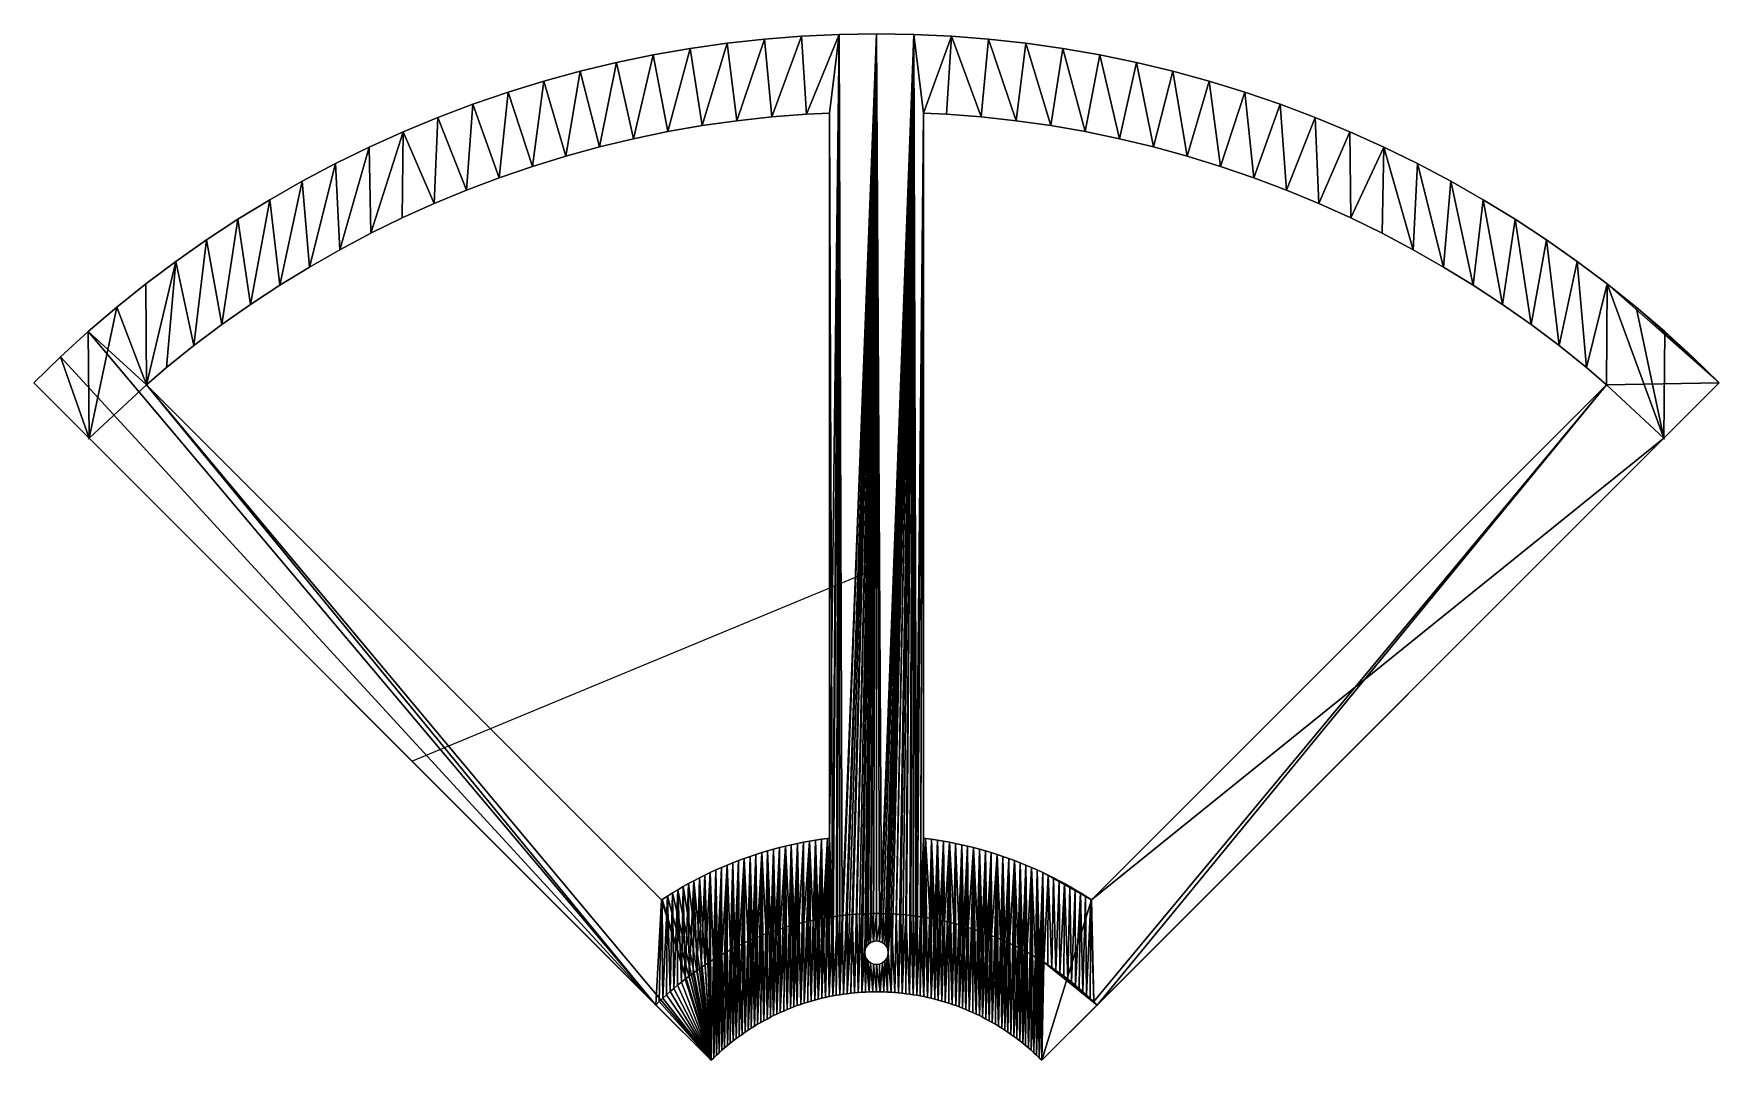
# Model space of a CAD drawing. Header units: metres. Extents: x -108 to 108, y 21 to 152.
import ezdxf

# ---------------------------------------------------------------- set-up
doc = ezdxf.new("R2010")
doc.units = ezdxf.units.M

msp = doc.modelspace()

# ---------------------------------------------------------------- linework, layer by layer
at = {"layer": 'Layer0'}
for p, q in [((-100.69, 100.69, 9.9), (-100.8, 100.58, 9.9)), ((100.8, 100.58, 9.9), (100.69, 100.69, 9.9)), ((-59.4, 59.4, -4), (0, 84.01, -30))]:
    msp.add_line(p, q, dxfattribs=at)

# ---------------------------------------------------------------- meshes
mesh = msp.add_polyface(dxfattribs=at)
corners = [(-89.58, 123.29), (-93.36, 107.5), (-93.41, 120.42), (-90.77, 109.72), (-87.28, 112.52), (-85.66, 126.05), (-83.7, 115.2), (-81.66, 128.68), (-80.04, 117.78), (-77.58, 131.18), (-76.3, 120.23), (-73.42, 133.55), (-72.49, 122.57), (-6, 142.26), (-4.79, 152.32), (-6, 49.54), (-5.62, 39.5), (-5, 39.59), (-4.38, 39.66), (0, 152.4), (-3.75, 39.72), (-3.13, 39.78), (-2.51, 39.82), (-1.88, 39.86), (-1.25, 39.88), (-0.63, 39.9), (0, 39.9), (-104.32, 111.09), (-28.21, 28.21), (-107.76, 107.76), (-100.78, 114.32), (-97.14, 117.43), (-27.5, 41.64), (-9.92, 38.65), (-10.12, 48.86), (-9.35, 49.02), (-9.31, 38.8), (-8.58, 49.16), (-8.09, 39.07), (-7.81, 49.29), (-7.48, 39.19), (-7.03, 49.4), (-6.86, 39.31), (-6.25, 49.51), (-6.24, 39.41)]
mesh.append_faces([[corners[k] for k in face] for face in [(27, 28, 29)]], dxfattribs={"vtx0": -1})
mesh.append_faces([[corners[k] for k in face] for face in [(0, 1, 2), (1, 0, 3), (3, 0, 4), (4, 5, 6), (6, 7, 8), (8, 9, 10), (10, 11, 12), (13, 14, 15), (16, 14, 17), (17, 14, 18), (18, 19, 20), (20, 19, 21), (21, 19, 22), (22, 19, 23), (23, 19, 24), (24, 19, 25), (25, 19, 26)]], dxfattribs={"vtx0": -1, "vtx1": -1})
mesh.append_faces([[corners[k] for k in face] for face in [(15, 14, 16), (28, 30, 1)]], dxfattribs={"vtx0": -1, "vtx1": -1, "vtx2": -1})
mesh.append_faces([[corners[k] for k in face] for face in [(4, 0, 5), (6, 5, 7), (18, 14, 19), (28, 27, 30), (1, 30, 31), (1, 31, 2), (28, 1, 32), (33, 34, 35), (36, 35, 37), (38, 37, 39), (40, 39, 41), (42, 41, 43), (44, 43, 15)]], dxfattribs={"vtx0": -1, "vtx2": -1})
mesh = msp.add_polyface(dxfattribs=at)
corners = [(-100.69, 100.69, 9.9), (-104.32, 111.09, 9.9), (-107.76, 107.76, 9.9), (-100.78, 114.32, 9.9), (-97.14, 117.43, 9.9), (-93.36, 107.5, 9.9), (-21.14, 21.14, 9.9), (-93.41, 120.42, 9.9), (-27.5, 41.64, 9.9), (-10.12, 48.86, 9.9), (-9.69, 28.29, 9.9), (-9.35, 49.02, 9.9), (-9.24, 28.44, 9.9), (-8.58, 49.16, 9.9), (-8.34, 28.71, 9.9), (-7.81, 49.29, 9.9), (-7.44, 28.96, 9.9), (-7.03, 49.4, 9.9), (-6.98, 29.07, 9.9), (-6.25, 49.51, 9.9), (-6.06, 29.28, 9.9), (-6, 49.54, 9.9), (-5.6, 29.37, 9.9), (-6, 142.26, 9.9), (-89.58, 123.29, 9.9), (-90.77, 109.72, 9.9), (-87.28, 112.52, 9.9), (-85.66, 126.05, 9.9), (-83.7, 115.2, 9.9), (-81.66, 128.68, 9.9), (-80.04, 117.78, 9.9), (-4.79, 152.32, 9.9), (-5.14, 29.45, 9.9), (-4.68, 29.53, 9.9), (0, 152.4, 9.9), (-4.21, 29.6, 9.9), (-3.75, 29.66, 9.9), (-3.28, 29.72, 9.9), (-2.81, 29.77, 9.9), (-2.35, 29.81, 9.9), (-1.88, 29.84, 9.9), (-1.5, 34.9, 9.9), (-1.45, 35.29, 9.9), (-1.3, 35.65, 9.9), (-1.06, 35.96, 9.9), (-0.75, 36.2, 9.9), (-0.39, 36.35, 9.9), (0, 36.4, 9.9)]
mesh.append_faces([[corners[k] for k in face] for face in [(0, 1, 2)]], dxfattribs={"vtx0": -1})
mesh.append_faces([[corners[k] for k in face] for face in [(1, 0, 3), (3, 0, 4), (4, 5, 7), (5, 6, 8), (9, 10, 11), (11, 12, 13), (13, 14, 15), (15, 16, 17), (17, 18, 19), (19, 20, 21), (21, 22, 23), (31, 33, 34)]], dxfattribs={"vtx0": -1, "vtx1": -1})
mesh.append_faces([[corners[k] for k in face] for face in [(4, 0, 5), (31, 23, 22), (34, 40, 41)]], dxfattribs={"vtx0": -1, "vtx1": -1, "vtx2": -1})
mesh.append_faces([[corners[k] for k in face] for face in [(5, 0, 6), (5, 24, 7), (24, 5, 25), (24, 25, 26), (27, 26, 28), (29, 28, 30), (31, 22, 32), (31, 32, 33), (34, 33, 35), (34, 35, 36), (34, 36, 37), (34, 37, 38), (34, 38, 39), (34, 39, 40), (34, 41, 42), (34, 42, 43), (34, 43, 44), (34, 44, 45), (34, 45, 46), (34, 46, 47)]], dxfattribs={"vtx0": -1, "vtx2": -1})
mesh = msp.add_polyface(dxfattribs=at)
corners = [(-89.58, 123.29, 9.9), (-87.28, 112.52, 9.9), (-85.66, 126.05, 9.9), (-83.7, 115.2, 9.9), (-81.66, 128.68, 9.9), (-80.04, 117.78, 9.9), (-77.58, 131.18, 9.9), (-76.3, 120.23, 9.9), (-73.42, 133.55, 9.9), (-72.49, 122.57, 9.9), (-69.19, 135.79, 9.9), (-68.6, 124.78, 9.9), (-64.89, 137.9, 9.9), (-64.65, 126.88, 9.9), (-60.53, 139.87, 9.9), (-60.63, 128.85, 9.9), (-56.55, 130.69, 9.9), (-56.1, 141.7, 9.9), (-52.42, 132.4, 9.9), (-51.62, 143.39, 9.9), (-48.24, 133.98, 9.9), (-47.09, 144.94, 9.9), (-44, 135.43, 9.9), (-42.52, 146.35, 9.9), (-39.73, 136.74, 9.9), (-37.9, 147.61, 9.9), (-35.41, 137.93, 9.9), (-33.25, 148.73, 9.9), (-31.06, 138.97, 9.9), (-28.56, 149.7, 9.9), (-26.68, 139.88, 9.9), (-23.84, 150.52, 9.9), (-22.28, 140.65, 9.9), (-19.1, 151.2, 9.9), (-17.85, 141.28, 9.9), (-14.34, 151.72, 9.9), (-13.4, 141.77, 9.9), (-9.57, 152.1, 9.9), (-8.94, 142.12, 9.9), (-4.79, 152.32, 9.9), (-6, 142.26, 9.9)]
mesh.append_faces([[corners[k] for k in face] for face in [(0, 1, 2), (2, 3, 4), (4, 5, 6), (6, 7, 8), (8, 9, 10), (10, 11, 12), (12, 13, 14), (14, 16, 17), (17, 18, 19), (19, 20, 21), (21, 22, 23), (23, 24, 25), (25, 26, 27), (27, 28, 29), (29, 30, 31), (31, 32, 33), (33, 34, 35), (35, 36, 37), (37, 38, 39)]], dxfattribs={"vtx0": -1, "vtx1": -1})
mesh.append_faces([[corners[k] for k in face] for face in [(6, 5, 7), (8, 7, 9), (10, 9, 11), (12, 11, 13), (14, 13, 15), (14, 15, 16), (17, 16, 18), (19, 18, 20), (21, 20, 22), (23, 22, 24), (25, 24, 26), (27, 26, 28), (29, 28, 30), (31, 30, 32), (33, 32, 34), (35, 34, 36), (37, 36, 38), (39, 38, 40)]], dxfattribs={"vtx0": -1, "vtx2": -1})
mesh = msp.add_polyface(dxfattribs=at)
corners = [(-80.04, 117.78), (-81.66, 128.68), (-77.58, 131.18), (-76.3, 120.23), (-73.42, 133.55), (-72.49, 122.57), (-69.19, 135.79), (-68.6, 124.78), (-64.89, 137.9), (-64.65, 126.88), (-60.53, 139.87), (-60.63, 128.85), (-56.55, 130.69), (-56.1, 141.7), (-52.42, 132.4), (-51.62, 143.39), (-48.24, 133.98), (-47.09, 144.94), (-44, 135.43), (-42.52, 146.35), (-39.73, 136.74), (-37.9, 147.61), (-35.41, 137.93), (-33.25, 148.73), (-31.06, 138.97), (-28.56, 149.7), (-26.68, 139.88), (-23.84, 150.52), (-22.28, 140.65), (-19.1, 151.2), (-17.85, 141.28), (-14.34, 151.72), (-13.4, 141.77), (-9.57, 152.1), (-8.94, 142.12), (-4.79, 152.32), (-6, 142.26)]
mesh.append_faces([[corners[k] for k in face] for face in [(5, 6, 7), (7, 8, 9), (9, 10, 11), (11, 10, 12), (12, 13, 14), (14, 15, 16), (16, 17, 18), (18, 19, 20), (20, 21, 22), (22, 23, 24), (24, 25, 26), (26, 27, 28), (28, 29, 30), (30, 31, 32), (32, 33, 34), (34, 35, 36)]], dxfattribs={"vtx0": -1, "vtx1": -1})
mesh.append_faces([[corners[k] for k in face] for face in [(0, 1, 2), (3, 2, 4), (5, 4, 6), (7, 6, 8), (9, 8, 10), (12, 10, 13), (14, 13, 15), (16, 15, 17), (18, 17, 19), (20, 19, 21), (22, 21, 23), (24, 23, 25), (26, 25, 27), (28, 27, 29), (30, 29, 31), (32, 31, 33), (34, 33, 35)]], dxfattribs={"vtx0": -1, "vtx2": -1})
mesh = msp.add_polyface(dxfattribs=at)
corners = [(-23.84, 150.52, 9.9), (-19.1, 151.2), (-23.84, 150.52), (-19.1, 151.2, 9.9)]
mesh.append_faces([[corners[k] for k in face] for face in [(0, 1, 2), (1, 0, 3)]], dxfattribs={"vtx0": -1})
mesh = msp.add_polyface(dxfattribs=at)
corners = [(-19.1, 151.2, 9.9), (-14.34, 151.72), (-19.1, 151.2), (-14.34, 151.72, 9.9)]
mesh.append_faces([[corners[k] for k in face] for face in [(0, 1, 2), (1, 0, 3)]], dxfattribs={"vtx0": -1})
mesh = msp.add_polyface(dxfattribs=at)
corners = [(-14.34, 151.72, 9.9), (-9.57, 152.1), (-14.34, 151.72), (-9.57, 152.1, 9.9)]
mesh.append_faces([[corners[k] for k in face] for face in [(0, 1, 2), (1, 0, 3)]], dxfattribs={"vtx0": -1})
mesh = msp.add_polyface(dxfattribs=at)
corners = [(-9.57, 152.1, 9.9), (-4.79, 152.32), (-9.57, 152.1), (-4.79, 152.32, 9.9)]
mesh.append_faces([[corners[k] for k in face] for face in [(0, 1, 2), (1, 0, 3)]], dxfattribs={"vtx0": -1})
mesh = msp.add_polyface(dxfattribs=at)
corners = [(-4.79, 152.32, 9.9), (0, 152.4), (-4.79, 152.32), (0, 152.4, 9.9)]
mesh.append_faces([[corners[k] for k in face] for face in [(0, 1, 2), (1, 0, 3)]], dxfattribs={"vtx0": -1})
mesh = msp.add_polyface(dxfattribs=at)
corners = [(0, 39.9), (0, 152.4), (0.63, 39.9), (4.79, 152.32), (1.25, 39.88), (1.88, 39.86), (2.51, 39.82), (3.13, 39.78), (3.75, 39.72), (4.38, 39.66), (5, 39.59), (6, 142.26), (9.57, 152.1), (5.62, 39.5), (8.94, 142.12), (13.4, 141.77), (14.34, 151.72), (17.85, 141.28), (19.1, 151.2), (22.28, 140.65), (23.84, 150.52), (26.68, 139.88), (28.56, 149.7), (31.06, 138.97), (33.25, 148.73), (35.41, 137.93), (37.9, 147.61), (39.73, 136.74), (42.52, 146.35), (6, 49.54), (6.24, 39.41), (6.25, 49.51), (6.86, 39.31), (7.03, 49.4), (7.48, 39.19), (7.81, 49.29), (8.09, 39.07), (8.58, 49.16), (8.7, 38.94), (9.35, 49.02)]
mesh.append_faces([[corners[k] for k in face] for face in [(0, 1, 2), (2, 3, 4), (4, 3, 5), (5, 3, 6), (6, 3, 7), (7, 3, 8), (8, 3, 9), (9, 3, 10), (10, 11, 13), (11, 12, 14), (14, 12, 15), (15, 16, 17), (17, 18, 19), (19, 20, 21), (21, 22, 23), (23, 24, 25), (25, 26, 27), (29, 13, 11)]], dxfattribs={"vtx0": -1, "vtx1": -1})
mesh.append_faces([[corners[k] for k in face] for face in [(10, 3, 11)]], dxfattribs={"vtx0": -1, "vtx1": -1, "vtx2": -1})
mesh.append_faces([[corners[k] for k in face] for face in [(2, 1, 3), (11, 3, 12), (15, 12, 16), (17, 16, 18), (19, 18, 20), (21, 20, 22), (23, 22, 24), (25, 24, 26), (27, 26, 28), (30, 29, 31), (32, 31, 33), (34, 33, 35), (36, 35, 37), (38, 37, 39)]], dxfattribs={"vtx0": -1, "vtx2": -1})
mesh = msp.add_polyface(dxfattribs=at)
corners = [(6, 49.54, 9.9), (6.06, 29.28, 9.9), (6.25, 49.51, 9.9), (27.5, 41.64, 9.9), (21.14, 21.14, 9.9), (100.69, 100.69, 9.9), (21.25, 45.15, 9.9), (21.95, 44.81, 9.9), (22.65, 44.46, 9.9), (23.35, 44.1, 9.9), (24.04, 43.73, 9.9), (24.72, 43.35, 9.9), (93.36, 107.5, 9.9), (93.41, 120.42, 9.9), (97.14, 117.43, 9.9), (100.78, 114.32, 9.9), (107.76, 107.76, 9.9), (104.32, 111.09, 9.9), (0, 152.4, 9.9), (0, 36.4, 9.9), (0.39, 36.35, 9.9), (4.79, 152.32, 9.9), (0.75, 36.2, 9.9), (1.06, 35.96, 9.9), (1.3, 35.65, 9.9), (1.45, 35.29, 9.9), (1.5, 34.9, 9.9), (1.88, 29.84, 9.9), (2.35, 29.81, 9.9), (2.81, 29.77, 9.9), (3.28, 29.72, 9.9), (3.75, 29.66, 9.9), (4.21, 29.6, 9.9), (4.68, 29.53, 9.9), (5.14, 29.45, 9.9), (6, 142.26, 9.9), (5.6, 29.37, 9.9), (81.66, 128.68, 9.9), (80.04, 117.78, 9.9), (83.7, 115.2, 9.9), (85.66, 126.05, 9.9), (87.28, 112.52, 9.9), (89.58, 123.29, 9.9), (90.77, 109.72, 9.9)]
mesh.append_faces([[corners[k] for k in face] for face in [(15, 16, 17)]], dxfattribs={"vtx0": -1})
mesh.append_faces([[corners[k] for k in face] for face in [(0, 1, 2), (6, 3, 7), (7, 3, 8), (8, 3, 9), (9, 3, 10), (10, 3, 11), (3, 5, 12), (13, 5, 14), (14, 5, 15), (18, 20, 21), (35, 36, 0), (42, 43, 13)]], dxfattribs={"vtx0": -1, "vtx1": -1})
mesh.append_faces([[corners[k] for k in face] for face in [(12, 5, 13), (21, 26, 27), (21, 34, 35)]], dxfattribs={"vtx0": -1, "vtx1": -1, "vtx2": -1})
mesh.append_faces([[corners[k] for k in face] for face in [(3, 4, 5), (15, 5, 16), (18, 19, 20), (21, 20, 22), (21, 22, 23), (21, 23, 24), (21, 24, 25), (21, 25, 26), (21, 27, 28), (21, 28, 29), (21, 29, 30), (21, 30, 31), (21, 31, 32), (21, 32, 33), (21, 33, 34), (35, 34, 36), (37, 38, 39), (40, 39, 41), (42, 41, 43), (13, 43, 12)]], dxfattribs={"vtx0": -1, "vtx2": -1})
mesh = msp.add_polyface(dxfattribs=at)
corners = [(0, 152.4, 9.9), (4.79, 152.32), (0, 152.4), (4.79, 152.32, 9.9)]
mesh.append_faces([[corners[k] for k in face] for face in [(0, 1, 2), (1, 0, 3)]], dxfattribs={"vtx0": -1})
mesh = msp.add_polyface(dxfattribs=at)
corners = [(4.79, 152.32, 9.9), (6, 142.26, 9.9), (9.57, 152.1, 9.9), (8.94, 142.12, 9.9), (13.4, 141.77, 9.9), (14.34, 151.72, 9.9), (17.85, 141.28, 9.9), (19.1, 151.2, 9.9), (22.28, 140.65, 9.9), (23.84, 150.52, 9.9), (26.68, 139.88, 9.9), (28.56, 149.7, 9.9), (31.06, 138.97, 9.9), (33.25, 148.73, 9.9), (35.41, 137.93, 9.9), (37.9, 147.61, 9.9), (39.73, 136.74, 9.9), (42.52, 146.35, 9.9), (44, 135.43, 9.9), (47.09, 144.94, 9.9), (48.24, 133.98, 9.9), (51.62, 143.39, 9.9), (52.42, 132.4, 9.9), (56.1, 141.7, 9.9), (56.55, 130.69, 9.9), (60.53, 139.87, 9.9), (60.63, 128.85, 9.9), (64.89, 137.9, 9.9), (64.65, 126.88, 9.9), (68.6, 124.78, 9.9), (69.19, 135.79, 9.9), (72.49, 122.57, 9.9), (73.42, 133.55, 9.9), (76.3, 120.23, 9.9), (77.58, 131.18, 9.9), (80.04, 117.78, 9.9), (81.66, 128.68, 9.9), (83.7, 115.2, 9.9), (85.66, 126.05, 9.9), (87.28, 112.52, 9.9), (89.58, 123.29, 9.9)]
mesh.append_faces([[corners[k] for k in face] for face in [(0, 1, 2), (2, 4, 5), (5, 6, 7), (7, 8, 9), (9, 10, 11), (11, 12, 13), (13, 14, 15), (15, 16, 17), (17, 18, 19), (19, 20, 21), (21, 22, 23), (23, 24, 25), (25, 26, 27), (27, 29, 30), (30, 31, 32), (32, 33, 34), (34, 35, 36), (36, 37, 38), (38, 39, 40)]], dxfattribs={"vtx0": -1, "vtx1": -1})
mesh.append_faces([[corners[k] for k in face] for face in [(2, 1, 3), (2, 3, 4), (5, 4, 6), (7, 6, 8), (9, 8, 10), (11, 10, 12), (13, 12, 14), (15, 14, 16), (17, 16, 18), (19, 18, 20), (21, 20, 22), (23, 22, 24), (25, 24, 26), (27, 26, 28), (27, 28, 29), (30, 29, 31), (32, 31, 33), (34, 33, 35)]], dxfattribs={"vtx0": -1, "vtx2": -1})
mesh = msp.add_polyface(dxfattribs=at)
corners = [(4.79, 152.32, 9.9), (9.57, 152.1), (4.79, 152.32), (9.57, 152.1, 9.9)]
mesh.append_faces([[corners[k] for k in face] for face in [(0, 1, 2), (1, 0, 3)]], dxfattribs={"vtx0": -1})
mesh = msp.add_polyface(dxfattribs=at)
corners = [(9.57, 152.1, 9.9), (14.34, 151.72), (9.57, 152.1), (14.34, 151.72, 9.9)]
mesh.append_faces([[corners[k] for k in face] for face in [(0, 1, 2), (1, 0, 3)]], dxfattribs={"vtx0": -1})
mesh = msp.add_polyface(dxfattribs=at)
corners = [(14.34, 151.72, 9.9), (19.1, 151.2), (14.34, 151.72), (19.1, 151.2, 9.9)]
mesh.append_faces([[corners[k] for k in face] for face in [(0, 1, 2), (1, 0, 3)]], dxfattribs={"vtx0": -1})
mesh = msp.add_polyface(dxfattribs=at)
corners = [(19.1, 151.2, 9.9), (23.84, 150.52), (19.1, 151.2), (23.84, 150.52, 9.9)]
mesh.append_faces([[corners[k] for k in face] for face in [(0, 1, 2), (1, 0, 3)]], dxfattribs={"vtx0": -1})
mesh = msp.add_polyface(dxfattribs=at)
corners = [(-37.9, 147.61, 9.9), (-33.25, 148.73), (-37.9, 147.61), (-33.25, 148.73, 9.9)]
mesh.append_faces([[corners[k] for k in face] for face in [(0, 1, 2), (1, 0, 3)]], dxfattribs={"vtx0": -1})
mesh = msp.add_polyface(dxfattribs=at)
corners = [(-33.25, 148.73, 9.9), (-28.56, 149.7), (-33.25, 148.73), (-28.56, 149.7, 9.9)]
mesh.append_faces([[corners[k] for k in face] for face in [(0, 1, 2), (1, 0, 3)]], dxfattribs={"vtx0": -1})
mesh = msp.add_polyface(dxfattribs=at)
corners = [(-28.56, 149.7, 9.9), (-23.84, 150.52), (-28.56, 149.7), (-23.84, 150.52, 9.9)]
mesh.append_faces([[corners[k] for k in face] for face in [(0, 1, 2), (1, 0, 3)]], dxfattribs={"vtx0": -1})
mesh = msp.add_polyface(dxfattribs=at)
corners = [(23.84, 150.52, 9.9), (28.56, 149.7), (23.84, 150.52), (28.56, 149.7, 9.9)]
mesh.append_faces([[corners[k] for k in face] for face in [(0, 1, 2), (1, 0, 3)]], dxfattribs={"vtx0": -1})
mesh = msp.add_polyface(dxfattribs=at)
corners = [(28.56, 149.7, 9.9), (33.25, 148.73), (28.56, 149.7), (33.25, 148.73, 9.9)]
mesh.append_faces([[corners[k] for k in face] for face in [(0, 1, 2), (1, 0, 3)]], dxfattribs={"vtx0": -1})
mesh = msp.add_polyface(dxfattribs=at)
corners = [(33.25, 148.73, 9.9), (37.9, 147.61), (33.25, 148.73), (37.9, 147.61, 9.9)]
mesh.append_faces([[corners[k] for k in face] for face in [(0, 1, 2), (1, 0, 3)]], dxfattribs={"vtx0": -1})
mesh = msp.add_polyface(dxfattribs=at)
corners = [(-42.52, 146.35, 9.9), (-37.9, 147.61), (-42.52, 146.35), (-37.9, 147.61, 9.9)]
mesh.append_faces([[corners[k] for k in face] for face in [(0, 1, 2), (1, 0, 3)]], dxfattribs={"vtx0": -1})
mesh = msp.add_polyface(dxfattribs=at)
corners = [(37.9, 147.61, 9.9), (42.52, 146.35), (37.9, 147.61), (42.52, 146.35, 9.9)]
mesh.append_faces([[corners[k] for k in face] for face in [(0, 1, 2), (1, 0, 3)]], dxfattribs={"vtx0": -1})
mesh = msp.add_polyface(dxfattribs=at)
corners = [(-51.62, 143.39, 9.9), (-47.09, 144.94), (-51.62, 143.39), (-47.09, 144.94, 9.9)]
mesh.append_faces([[corners[k] for k in face] for face in [(0, 1, 2), (1, 0, 3)]], dxfattribs={"vtx0": -1})
mesh = msp.add_polyface(dxfattribs=at)
corners = [(-47.09, 144.94, 9.9), (-42.52, 146.35), (-47.09, 144.94), (-42.52, 146.35, 9.9)]
mesh.append_faces([[corners[k] for k in face] for face in [(0, 1, 2), (1, 0, 3)]], dxfattribs={"vtx0": -1})
mesh = msp.add_polyface(dxfattribs=at)
corners = [(39.73, 136.74), (42.52, 146.35), (44, 135.43), (47.09, 144.94), (48.24, 133.98), (51.62, 143.39), (52.42, 132.4), (56.1, 141.7), (56.55, 130.69), (60.53, 139.87), (60.63, 128.85), (64.89, 137.9), (64.65, 126.88), (68.6, 124.78), (69.19, 135.79), (72.49, 122.57), (73.42, 133.55), (76.3, 120.23), (77.58, 131.18), (80.04, 117.78), (81.66, 128.68), (83.7, 115.2), (85.66, 126.05), (87.28, 112.52), (89.58, 123.29), (90.77, 109.72), (93.41, 120.42), (93.36, 107.5), (27.77, 28.65), (27.5, 41.64), (28.21, 28.21), (107.76, 107.76), (97.14, 117.43), (100.78, 114.32), (104.32, 111.09)]
mesh.append_faces([[corners[k] for k in face] for face in [(31, 33, 34)]], dxfattribs={"vtx0": -1})
mesh.append_faces([[corners[k] for k in face] for face in [(0, 1, 2), (2, 3, 4), (4, 5, 6), (6, 7, 8), (8, 9, 10), (10, 11, 12), (12, 11, 13), (13, 14, 15), (15, 16, 17), (17, 18, 19), (19, 20, 21), (21, 22, 23), (23, 24, 25), (25, 26, 27), (28, 27, 30), (30, 27, 31)]], dxfattribs={"vtx0": -1, "vtx1": -1})
mesh.append_faces([[corners[k] for k in face] for face in [(31, 27, 26)]], dxfattribs={"vtx0": -1, "vtx1": -1, "vtx2": -1})
mesh.append_faces([[corners[k] for k in face] for face in [(2, 1, 3), (4, 3, 5), (6, 5, 7), (8, 7, 9), (10, 9, 11), (13, 11, 14), (15, 14, 16), (17, 16, 18), (19, 18, 20), (21, 20, 22), (23, 22, 24), (25, 24, 26), (28, 29, 27), (31, 26, 32), (31, 32, 33)]], dxfattribs={"vtx0": -1, "vtx2": -1})
mesh = msp.add_polyface(dxfattribs=at)
corners = [(42.52, 146.35, 9.9), (47.09, 144.94), (42.52, 146.35), (47.09, 144.94, 9.9)]
mesh.append_faces([[corners[k] for k in face] for face in [(0, 1, 2), (1, 0, 3)]], dxfattribs={"vtx0": -1})
mesh = msp.add_polyface(dxfattribs=at)
corners = [(47.09, 144.94, 9.9), (51.62, 143.39), (47.09, 144.94), (51.62, 143.39, 9.9)]
mesh.append_faces([[corners[k] for k in face] for face in [(0, 1, 2), (1, 0, 3)]], dxfattribs={"vtx0": -1})
mesh = msp.add_polyface(dxfattribs=at)
corners = [(-56.1, 141.7, 9.9), (-51.62, 143.39), (-56.1, 141.7), (-51.62, 143.39, 9.9)]
mesh.append_faces([[corners[k] for k in face] for face in [(0, 1, 2), (1, 0, 3)]], dxfattribs={"vtx0": -1})
mesh = msp.add_polyface(dxfattribs=at)
corners = [(-6, 142.26, 9.9), (-8.94, 142.12), (-6, 142.26), (-8.94, 142.12, 9.9)]
mesh.append_faces([[corners[k] for k in face] for face in [(0, 1, 2), (1, 0, 3)]], dxfattribs={"vtx0": -1})
mesh = msp.add_polyface(dxfattribs=at)
corners = [(-6, 142.26, 9.9), (-6, 49.54), (-6, 49.54, 9.9), (-6, 142.26)]
mesh.append_faces([[corners[k] for k in face] for face in [(0, 1, 2), (1, 0, 3)]], dxfattribs={"vtx0": -1})
mesh = msp.add_polyface(dxfattribs=at)
corners = [(8.94, 142.12, 9.9), (6, 142.26), (8.94, 142.12), (6, 142.26, 9.9)]
mesh.append_faces([[corners[k] for k in face] for face in [(0, 1, 2), (1, 0, 3)]], dxfattribs={"vtx0": -1})
mesh = msp.add_polyface(dxfattribs=at)
corners = [(6, 142.26), (6, 49.54, 9.9), (6, 49.54), (6, 142.26, 9.9)]
mesh.append_faces([[corners[k] for k in face] for face in [(0, 1, 2), (1, 0, 3)]], dxfattribs={"vtx0": -1})
mesh = msp.add_polyface(dxfattribs=at)
corners = [(51.62, 143.39, 9.9), (56.1, 141.7), (51.62, 143.39), (56.1, 141.7, 9.9)]
mesh.append_faces([[corners[k] for k in face] for face in [(0, 1, 2), (1, 0, 3)]], dxfattribs={"vtx0": -1})
mesh = msp.add_polyface(dxfattribs=at)
corners = [(-60.53, 139.87, 9.9), (-56.1, 141.7), (-60.53, 139.87), (-56.1, 141.7, 9.9)]
mesh.append_faces([[corners[k] for k in face] for face in [(0, 1, 2), (1, 0, 3)]], dxfattribs={"vtx0": -1})
mesh = msp.add_polyface(dxfattribs=at)
corners = [(-22.28, 140.65, 9.9), (-26.68, 139.88), (-22.28, 140.65), (-26.68, 139.88, 9.9)]
mesh.append_faces([[corners[k] for k in face] for face in [(0, 1, 2), (1, 0, 3)]], dxfattribs={"vtx0": -1})
mesh = msp.add_polyface(dxfattribs=at)
corners = [(-17.85, 141.28, 9.9), (-22.28, 140.65), (-17.85, 141.28), (-22.28, 140.65, 9.9)]
mesh.append_faces([[corners[k] for k in face] for face in [(0, 1, 2), (1, 0, 3)]], dxfattribs={"vtx0": -1})
mesh = msp.add_polyface(dxfattribs=at)
corners = [(-13.4, 141.77, 9.9), (-17.85, 141.28), (-13.4, 141.77), (-17.85, 141.28, 9.9)]
mesh.append_faces([[corners[k] for k in face] for face in [(0, 1, 2), (1, 0, 3)]], dxfattribs={"vtx0": -1})
mesh = msp.add_polyface(dxfattribs=at)
corners = [(-8.94, 142.12, 9.9), (-13.4, 141.77), (-8.94, 142.12), (-13.4, 141.77, 9.9)]
mesh.append_faces([[corners[k] for k in face] for face in [(0, 1, 2), (1, 0, 3)]], dxfattribs={"vtx0": -1})
mesh = msp.add_polyface(dxfattribs=at)
corners = [(13.4, 141.77, 9.9), (8.94, 142.12), (13.4, 141.77), (8.94, 142.12, 9.9)]
mesh.append_faces([[corners[k] for k in face] for face in [(0, 1, 2), (1, 0, 3)]], dxfattribs={"vtx0": -1})
mesh = msp.add_polyface(dxfattribs=at)
corners = [(17.85, 141.28, 9.9), (13.4, 141.77), (17.85, 141.28), (13.4, 141.77, 9.9)]
mesh.append_faces([[corners[k] for k in face] for face in [(0, 1, 2), (1, 0, 3)]], dxfattribs={"vtx0": -1})
mesh = msp.add_polyface(dxfattribs=at)
corners = [(22.28, 140.65, 9.9), (17.85, 141.28), (22.28, 140.65), (17.85, 141.28, 9.9)]
mesh.append_faces([[corners[k] for k in face] for face in [(0, 1, 2), (1, 0, 3)]], dxfattribs={"vtx0": -1})
mesh = msp.add_polyface(dxfattribs=at)
corners = [(26.68, 139.88, 9.9), (22.28, 140.65), (26.68, 139.88), (22.28, 140.65, 9.9)]
mesh.append_faces([[corners[k] for k in face] for face in [(0, 1, 2), (1, 0, 3)]], dxfattribs={"vtx0": -1})
mesh = msp.add_polyface(dxfattribs=at)
corners = [(56.1, 141.7, 9.9), (60.53, 139.87), (56.1, 141.7), (60.53, 139.87, 9.9)]
mesh.append_faces([[corners[k] for k in face] for face in [(0, 1, 2), (1, 0, 3)]], dxfattribs={"vtx0": -1})
mesh = msp.add_polyface(dxfattribs=at)
corners = [(-64.89, 137.9, 9.9), (-60.53, 139.87), (-64.89, 137.9), (-60.53, 139.87, 9.9)]
mesh.append_faces([[corners[k] for k in face] for face in [(0, 1, 2), (1, 0, 3)]], dxfattribs={"vtx0": -1})
mesh = msp.add_polyface(dxfattribs=at)
corners = [(-31.06, 138.97, 9.9), (-35.41, 137.93), (-31.06, 138.97), (-35.41, 137.93, 9.9)]
mesh.append_faces([[corners[k] for k in face] for face in [(0, 1, 2), (1, 0, 3)]], dxfattribs={"vtx0": -1})
mesh = msp.add_polyface(dxfattribs=at)
corners = [(-26.68, 139.88, 9.9), (-31.06, 138.97), (-26.68, 139.88), (-31.06, 138.97, 9.9)]
mesh.append_faces([[corners[k] for k in face] for face in [(0, 1, 2), (1, 0, 3)]], dxfattribs={"vtx0": -1})
mesh = msp.add_polyface(dxfattribs=at)
corners = [(31.06, 138.97, 9.9), (26.68, 139.88), (31.06, 138.97), (26.68, 139.88, 9.9)]
mesh.append_faces([[corners[k] for k in face] for face in [(0, 1, 2), (1, 0, 3)]], dxfattribs={"vtx0": -1})
mesh = msp.add_polyface(dxfattribs=at)
corners = [(35.41, 137.93, 9.9), (31.06, 138.97), (35.41, 137.93), (31.06, 138.97, 9.9)]
mesh.append_faces([[corners[k] for k in face] for face in [(0, 1, 2), (1, 0, 3)]], dxfattribs={"vtx0": -1})
mesh = msp.add_polyface(dxfattribs=at)
corners = [(60.53, 139.87, 9.9), (64.89, 137.9), (60.53, 139.87), (64.89, 137.9, 9.9)]
mesh.append_faces([[corners[k] for k in face] for face in [(0, 1, 2), (1, 0, 3)]], dxfattribs={"vtx0": -1})
mesh = msp.add_polyface(dxfattribs=at)
corners = [(-73.42, 133.55, 9.9), (-69.19, 135.79), (-73.42, 133.55), (-69.19, 135.79, 9.9)]
mesh.append_faces([[corners[k] for k in face] for face in [(0, 1, 2), (1, 0, 3)]], dxfattribs={"vtx0": -1})
mesh = msp.add_polyface(dxfattribs=at)
corners = [(-69.19, 135.79, 9.9), (-64.89, 137.9), (-69.19, 135.79), (-64.89, 137.9, 9.9)]
mesh.append_faces([[corners[k] for k in face] for face in [(0, 1, 2), (1, 0, 3)]], dxfattribs={"vtx0": -1})
mesh = msp.add_polyface(dxfattribs=at)
corners = [(-39.73, 136.74, 9.9), (-44, 135.43), (-39.73, 136.74), (-44, 135.43, 9.9)]
mesh.append_faces([[corners[k] for k in face] for face in [(0, 1, 2), (1, 0, 3)]], dxfattribs={"vtx0": -1})
mesh = msp.add_polyface(dxfattribs=at)
corners = [(-35.41, 137.93, 9.9), (-39.73, 136.74), (-35.41, 137.93), (-39.73, 136.74, 9.9)]
mesh.append_faces([[corners[k] for k in face] for face in [(0, 1, 2), (1, 0, 3)]], dxfattribs={"vtx0": -1})
mesh = msp.add_polyface(dxfattribs=at)
corners = [(39.73, 136.74, 9.9), (35.41, 137.93), (39.73, 136.74), (35.41, 137.93, 9.9)]
mesh.append_faces([[corners[k] for k in face] for face in [(0, 1, 2), (1, 0, 3)]], dxfattribs={"vtx0": -1})
mesh = msp.add_polyface(dxfattribs=at)
corners = [(44, 135.43, 9.9), (39.73, 136.74), (44, 135.43), (39.73, 136.74, 9.9)]
mesh.append_faces([[corners[k] for k in face] for face in [(0, 1, 2), (1, 0, 3)]], dxfattribs={"vtx0": -1})
mesh = msp.add_polyface(dxfattribs=at)
corners = [(64.89, 137.9, 9.9), (69.19, 135.79), (64.89, 137.9), (69.19, 135.79, 9.9)]
mesh.append_faces([[corners[k] for k in face] for face in [(0, 1, 2), (1, 0, 3)]], dxfattribs={"vtx0": -1})
mesh = msp.add_polyface(dxfattribs=at)
corners = [(69.19, 135.79, 9.9), (73.42, 133.55), (69.19, 135.79), (73.42, 133.55, 9.9)]
mesh.append_faces([[corners[k] for k in face] for face in [(0, 1, 2), (1, 0, 3)]], dxfattribs={"vtx0": -1})
mesh = msp.add_polyface(dxfattribs=at)
corners = [(-48.24, 133.98, 9.9), (-52.42, 132.4), (-48.24, 133.98), (-52.42, 132.4, 9.9)]
mesh.append_faces([[corners[k] for k in face] for face in [(0, 1, 2), (1, 0, 3)]], dxfattribs={"vtx0": -1})
mesh = msp.add_polyface(dxfattribs=at)
corners = [(-44, 135.43, 9.9), (-48.24, 133.98), (-44, 135.43), (-48.24, 133.98, 9.9)]
mesh.append_faces([[corners[k] for k in face] for face in [(0, 1, 2), (1, 0, 3)]], dxfattribs={"vtx0": -1})
mesh = msp.add_polyface(dxfattribs=at)
corners = [(48.24, 133.98, 9.9), (44, 135.43), (48.24, 133.98), (44, 135.43, 9.9)]
mesh.append_faces([[corners[k] for k in face] for face in [(0, 1, 2), (1, 0, 3)]], dxfattribs={"vtx0": -1})
mesh = msp.add_polyface(dxfattribs=at)
corners = [(52.42, 132.4, 9.9), (48.24, 133.98), (52.42, 132.4), (48.24, 133.98, 9.9)]
mesh.append_faces([[corners[k] for k in face] for face in [(0, 1, 2), (1, 0, 3)]], dxfattribs={"vtx0": -1})
mesh = msp.add_polyface(dxfattribs=at)
corners = [(-77.58, 131.18, 9.9), (-73.42, 133.55), (-77.58, 131.18), (-73.42, 133.55, 9.9)]
mesh.append_faces([[corners[k] for k in face] for face in [(0, 1, 2), (1, 0, 3)]], dxfattribs={"vtx0": -1})
mesh = msp.add_polyface(dxfattribs=at)
corners = [(-52.42, 132.4, 9.9), (-56.55, 130.69), (-52.42, 132.4), (-56.55, 130.69, 9.9)]
mesh.append_faces([[corners[k] for k in face] for face in [(0, 1, 2), (1, 0, 3)]], dxfattribs={"vtx0": -1})
mesh = msp.add_polyface(dxfattribs=at)
corners = [(56.55, 130.69, 9.9), (52.42, 132.4), (56.55, 130.69), (52.42, 132.4, 9.9)]
mesh.append_faces([[corners[k] for k in face] for face in [(0, 1, 2), (1, 0, 3)]], dxfattribs={"vtx0": -1})
mesh = msp.add_polyface(dxfattribs=at)
corners = [(73.42, 133.55, 9.9), (77.58, 131.18), (73.42, 133.55), (77.58, 131.18, 9.9)]
mesh.append_faces([[corners[k] for k in face] for face in [(0, 1, 2), (1, 0, 3)]], dxfattribs={"vtx0": -1})
mesh = msp.add_polyface(dxfattribs=at)
corners = [(-81.66, 128.68, 9.9), (-77.58, 131.18), (-81.66, 128.68), (-77.58, 131.18, 9.9)]
mesh.append_faces([[corners[k] for k in face] for face in [(0, 1, 2), (1, 0, 3)]], dxfattribs={"vtx0": -1})
mesh = msp.add_polyface(dxfattribs=at)
corners = [(-56.55, 130.69, 9.9), (-60.63, 128.85), (-56.55, 130.69), (-60.63, 128.85, 9.9)]
mesh.append_faces([[corners[k] for k in face] for face in [(0, 1, 2), (1, 0, 3)]], dxfattribs={"vtx0": -1})
mesh = msp.add_polyface(dxfattribs=at)
corners = [(60.63, 128.85, 9.9), (56.55, 130.69), (60.63, 128.85), (56.55, 130.69, 9.9)]
mesh.append_faces([[corners[k] for k in face] for face in [(0, 1, 2), (1, 0, 3)]], dxfattribs={"vtx0": -1})
mesh = msp.add_polyface(dxfattribs=at)
corners = [(77.58, 131.18, 9.9), (81.66, 128.68), (77.58, 131.18), (81.66, 128.68, 9.9)]
mesh.append_faces([[corners[k] for k in face] for face in [(0, 1, 2), (1, 0, 3)]], dxfattribs={"vtx0": -1})
mesh = msp.add_polyface(dxfattribs=at)
corners = [(-85.66, 126.05, 9.9), (-81.66, 128.68), (-85.66, 126.05), (-81.66, 128.68, 9.9)]
mesh.append_faces([[corners[k] for k in face] for face in [(0, 1, 2), (1, 0, 3)]], dxfattribs={"vtx0": -1})
mesh = msp.add_polyface(dxfattribs=at)
corners = [(-60.63, 128.85, 9.9), (-64.65, 126.88), (-60.63, 128.85), (-64.65, 126.88, 9.9)]
mesh.append_faces([[corners[k] for k in face] for face in [(0, 1, 2), (1, 0, 3)]], dxfattribs={"vtx0": -1})
mesh = msp.add_polyface(dxfattribs=at)
corners = [(64.65, 126.88, 9.9), (60.63, 128.85), (64.65, 126.88), (60.63, 128.85, 9.9)]
mesh.append_faces([[corners[k] for k in face] for face in [(0, 1, 2), (1, 0, 3)]], dxfattribs={"vtx0": -1})
mesh = msp.add_polyface(dxfattribs=at)
corners = [(81.66, 128.68, 9.9), (85.66, 126.05), (81.66, 128.68), (85.66, 126.05, 9.9)]
mesh.append_faces([[corners[k] for k in face] for face in [(0, 1, 2), (1, 0, 3)]], dxfattribs={"vtx0": -1})
mesh = msp.add_polyface(dxfattribs=at)
corners = [(-89.58, 123.29, 9.9), (-85.66, 126.05), (-89.58, 123.29), (-85.66, 126.05, 9.9)]
mesh.append_faces([[corners[k] for k in face] for face in [(0, 1, 2), (1, 0, 3)]], dxfattribs={"vtx0": -1})
mesh = msp.add_polyface(dxfattribs=at)
corners = [(-64.65, 126.88, 9.9), (-68.6, 124.78), (-64.65, 126.88), (-68.6, 124.78, 9.9)]
mesh.append_faces([[corners[k] for k in face] for face in [(0, 1, 2), (1, 0, 3)]], dxfattribs={"vtx0": -1})
mesh = msp.add_polyface(dxfattribs=at)
corners = [(68.6, 124.78, 9.9), (64.65, 126.88), (68.6, 124.78), (64.65, 126.88, 9.9)]
mesh.append_faces([[corners[k] for k in face] for face in [(0, 1, 2), (1, 0, 3)]], dxfattribs={"vtx0": -1})
mesh = msp.add_polyface(dxfattribs=at)
corners = [(85.66, 126.05, 9.9), (89.58, 123.29), (85.66, 126.05), (89.58, 123.29, 9.9)]
mesh.append_faces([[corners[k] for k in face] for face in [(0, 1, 2), (1, 0, 3)]], dxfattribs={"vtx0": -1})
mesh = msp.add_polyface(dxfattribs=at)
corners = [(-93.41, 120.42, 9.9), (-89.58, 123.29), (-93.41, 120.42), (-89.58, 123.29, 9.9)]
mesh.append_faces([[corners[k] for k in face] for face in [(0, 1, 2), (1, 0, 3)]], dxfattribs={"vtx0": -1})
mesh = msp.add_polyface(dxfattribs=at)
corners = [(-68.6, 124.78, 9.9), (-72.49, 122.57), (-68.6, 124.78), (-72.49, 122.57, 9.9)]
mesh.append_faces([[corners[k] for k in face] for face in [(0, 1, 2), (1, 0, 3)]], dxfattribs={"vtx0": -1})
mesh = msp.add_polyface(dxfattribs=at)
corners = [(72.49, 122.57, 9.9), (68.6, 124.78), (72.49, 122.57), (68.6, 124.78, 9.9)]
mesh.append_faces([[corners[k] for k in face] for face in [(0, 1, 2), (1, 0, 3)]], dxfattribs={"vtx0": -1})
mesh = msp.add_polyface(dxfattribs=at)
corners = [(89.58, 123.29, 9.9), (93.41, 120.42), (89.58, 123.29), (93.41, 120.42, 9.9)]
mesh.append_faces([[corners[k] for k in face] for face in [(0, 1, 2), (1, 0, 3)]], dxfattribs={"vtx0": -1})
mesh = msp.add_polyface(dxfattribs=at)
corners = [(-72.49, 122.57, 9.9), (-76.3, 120.23), (-72.49, 122.57), (-76.3, 120.23, 9.9)]
mesh.append_faces([[corners[k] for k in face] for face in [(0, 1, 2), (1, 0, 3)]], dxfattribs={"vtx0": -1})
mesh = msp.add_polyface(dxfattribs=at)
corners = [(76.3, 120.23, 9.9), (72.49, 122.57), (76.3, 120.23), (72.49, 122.57, 9.9)]
mesh.append_faces([[corners[k] for k in face] for face in [(0, 1, 2), (1, 0, 3)]], dxfattribs={"vtx0": -1})
mesh = msp.add_polyface(dxfattribs=at)
corners = [(-97.14, 117.43, 9.9), (-93.41, 120.42), (-97.14, 117.43), (-93.41, 120.42, 9.9)]
mesh.append_faces([[corners[k] for k in face] for face in [(0, 1, 2), (1, 0, 3)]], dxfattribs={"vtx0": -1})
mesh = msp.add_polyface(dxfattribs=at)
corners = [(-76.3, 120.23, 9.9), (-80.04, 117.78), (-76.3, 120.23), (-80.04, 117.78, 9.9)]
mesh.append_faces([[corners[k] for k in face] for face in [(0, 1, 2), (1, 0, 3)]], dxfattribs={"vtx0": -1})
mesh = msp.add_polyface(dxfattribs=at)
corners = [(80.04, 117.78, 9.9), (76.3, 120.23), (80.04, 117.78), (76.3, 120.23, 9.9)]
mesh.append_faces([[corners[k] for k in face] for face in [(0, 1, 2), (1, 0, 3)]], dxfattribs={"vtx0": -1})
mesh = msp.add_polyface(dxfattribs=at)
corners = [(93.41, 120.42, 9.9), (97.14, 117.43), (93.41, 120.42), (97.14, 117.43, 9.9)]
mesh.append_faces([[corners[k] for k in face] for face in [(0, 1, 2), (1, 0, 3)]], dxfattribs={"vtx0": -1})
mesh = msp.add_polyface(dxfattribs=at)
corners = [(-100.78, 114.32, 9.9), (-97.14, 117.43), (-100.78, 114.32), (-97.14, 117.43, 9.9)]
mesh.append_faces([[corners[k] for k in face] for face in [(0, 1, 2), (1, 0, 3)]], dxfattribs={"vtx0": -1})
mesh = msp.add_polyface(dxfattribs=at)
corners = [(-80.04, 117.78, 9.9), (-83.7, 115.2), (-80.04, 117.78), (-83.7, 115.2, 9.9)]
mesh.append_faces([[corners[k] for k in face] for face in [(0, 1, 2), (1, 0, 3)]], dxfattribs={"vtx0": -1})
mesh = msp.add_polyface(dxfattribs=at)
corners = [(83.7, 115.2, 9.9), (80.04, 117.78), (83.7, 115.2), (80.04, 117.78, 9.9)]
mesh.append_faces([[corners[k] for k in face] for face in [(0, 1, 2), (1, 0, 3)]], dxfattribs={"vtx0": -1})
mesh = msp.add_polyface(dxfattribs=at)
corners = [(97.14, 117.43, 9.9), (100.78, 114.32), (97.14, 117.43), (100.78, 114.32, 9.9)]
mesh.append_faces([[corners[k] for k in face] for face in [(0, 1, 2), (1, 0, 3)]], dxfattribs={"vtx0": -1})
mesh = msp.add_polyface(dxfattribs=at)
corners = [(-104.32, 111.09, 9.9), (-100.78, 114.32), (-104.32, 111.09), (-100.78, 114.32, 9.9)]
mesh.append_faces([[corners[k] for k in face] for face in [(0, 1, 2), (1, 0, 3)]], dxfattribs={"vtx0": -1})
mesh = msp.add_polyface(dxfattribs=at)
corners = [(-83.7, 115.2, 9.9), (-87.28, 112.52), (-83.7, 115.2), (-87.28, 112.52, 9.9)]
mesh.append_faces([[corners[k] for k in face] for face in [(0, 1, 2), (1, 0, 3)]], dxfattribs={"vtx0": -1})
mesh = msp.add_polyface(dxfattribs=at)
corners = [(87.28, 112.52, 9.9), (83.7, 115.2), (87.28, 112.52), (83.7, 115.2, 9.9)]
mesh.append_faces([[corners[k] for k in face] for face in [(0, 1, 2), (1, 0, 3)]], dxfattribs={"vtx0": -1})
mesh = msp.add_polyface(dxfattribs=at)
corners = [(100.78, 114.32, 9.9), (104.32, 111.09), (100.78, 114.32), (104.32, 111.09, 9.9)]
mesh.append_faces([[corners[k] for k in face] for face in [(0, 1, 2), (1, 0, 3)]], dxfattribs={"vtx0": -1})
mesh = msp.add_polyface(dxfattribs=at)
corners = [(-87.28, 112.52, 9.9), (-90.77, 109.72), (-87.28, 112.52), (-90.77, 109.72, 9.9)]
mesh.append_faces([[corners[k] for k in face] for face in [(0, 1, 2), (1, 0, 3)]], dxfattribs={"vtx0": -1})
mesh = msp.add_polyface(dxfattribs=at)
corners = [(90.77, 109.72, 9.9), (87.28, 112.52), (90.77, 109.72), (87.28, 112.52, 9.9)]
mesh.append_faces([[corners[k] for k in face] for face in [(0, 1, 2), (1, 0, 3)]], dxfattribs={"vtx0": -1})
mesh = msp.add_polyface(dxfattribs=at)
corners = [(-107.76, 107.76, 9.9), (-104.32, 111.09), (-107.76, 107.76), (-104.32, 111.09, 9.9)]
mesh.append_faces([[corners[k] for k in face] for face in [(0, 1, 2), (1, 0, 3)]], dxfattribs={"vtx0": -1})
mesh = msp.add_polyface(dxfattribs=at)
corners = [(104.32, 111.09, 9.9), (107.76, 107.76), (104.32, 111.09), (107.76, 107.76, 9.9)]
mesh.append_faces([[corners[k] for k in face] for face in [(0, 1, 2), (1, 0, 3)]], dxfattribs={"vtx0": -1})
mesh = msp.add_polyface(dxfattribs=at)
corners = [(-90.77, 109.72, 9.9), (-93.36, 107.5), (-90.77, 109.72), (-93.36, 107.5, 9.9)]
mesh.append_faces([[corners[k] for k in face] for face in [(0, 1, 2), (1, 0, 3)]], dxfattribs={"vtx0": -1})
mesh = msp.add_polyface(dxfattribs=at)
corners = [(93.36, 107.5, 9.9), (90.77, 109.72), (93.36, 107.5), (90.77, 109.72, 9.9)]
mesh.append_faces([[corners[k] for k in face] for face in [(0, 1, 2), (1, 0, 3)]], dxfattribs={"vtx0": -1})
mesh = msp.add_polyface(dxfattribs=at)
corners = [(-28.21, 28.21, 5.1), (-107.76, 107.76), (-28.21, 28.21), (-107.76, 107.76, 9.9), (-21.14, 21.14, 5.1), (-21.14, 21.14, 9.9), (-100.69, 100.69, 9.9)]
mesh.append_faces([[corners[k] for k in face] for face in [(0, 1, 2), (3, 5, 6)]], dxfattribs={"vtx0": -1})
mesh.append_faces([[corners[k] for k in face] for face in [(1, 0, 3)]], dxfattribs={"vtx0": -1, "vtx1": -1})
mesh.append_faces([[corners[k] for k in face] for face in [(3, 0, 4), (3, 4, 5)]], dxfattribs={"vtx0": -1, "vtx2": -1})
mesh = msp.add_polyface(dxfattribs=at)
corners = [(-93.36, 107.5, 9.9), (-27.5, 41.64), (-93.36, 107.5), (-27.5, 41.64, 9.9)]
mesh.append_faces([[corners[k] for k in face] for face in [(0, 1, 2), (1, 0, 3)]], dxfattribs={"vtx0": -1})
mesh = msp.add_polyface(dxfattribs=at)
corners = [(107.76, 107.76, 9.9), (28.21, 28.21), (107.76, 107.76), (28.21, 28.21, 5.1), (21.14, 21.14, 5.1), (21.14, 21.14, 9.9), (100.69, 100.69, 9.9)]
mesh.append_faces([[corners[k] for k in face] for face in [(0, 1, 2), (5, 0, 6)]], dxfattribs={"vtx0": -1})
mesh.append_faces([[corners[k] for k in face] for face in [(1, 0, 3), (3, 0, 4), (4, 0, 5)]], dxfattribs={"vtx0": -1, "vtx1": -1})
mesh = msp.add_polyface(dxfattribs=at)
corners = [(27.5, 41.64, 9.9), (93.36, 107.5), (27.5, 41.64), (93.36, 107.5, 9.9)]
mesh.append_faces([[corners[k] for k in face] for face in [(0, 1, 2), (1, 0, 3)]], dxfattribs={"vtx0": -1})
mesh = msp.add_polyface(dxfattribs=at)
corners = [(-27.5, 41.64, 9.9), (-21.14, 21.14, 9.9), (-27.4, 41.71, 9.9), (-26.74, 42.13, 9.9), (-26.07, 42.55, 9.9), (-25.4, 42.95, 9.9), (-24.72, 43.35, 9.9), (-24.04, 43.73, 9.9), (-23.35, 44.1, 9.9), (-22.65, 44.46, 9.9), (-21.95, 44.81, 9.9), (-21.25, 45.15, 9.9), (-20.53, 45.48, 9.9), (-20.81, 21.47, 9.9), (-20.47, 21.8, 9.9), (-19.82, 45.8, 9.9), (-20.12, 22.11, 9.9), (-19.77, 22.43, 9.9), (-19.1, 46.1, 9.9), (-19.42, 22.74, 9.9), (-19.06, 23.04, 9.9), (-18.37, 46.4, 9.9), (-18.69, 23.33, 9.9), (-18.33, 23.63, 9.9), (-17.64, 46.68, 9.9), (-17.95, 23.91, 9.9), (-17.57, 24.19, 9.9), (-16.9, 46.95, 9.9), (-17.19, 24.46, 9.9), (-16.81, 24.73, 9.9), (-16.16, 47.21, 9.9), (-16.42, 24.99, 9.9), (-16.02, 25.25, 9.9), (-15.42, 47.46, 9.9), (-15.62, 25.49, 9.9), (-15.22, 25.74, 9.9), (-14.67, 47.69, 9.9), (-14.81, 25.97, 9.9)]
mesh.append_faces([[corners[k] for k in face] for face in [(0, 1, 2), (2, 1, 3), (3, 1, 4), (4, 1, 5), (5, 1, 6), (6, 1, 7), (7, 1, 8), (8, 1, 9), (9, 1, 10), (10, 1, 11), (11, 1, 12), (12, 14, 15), (15, 17, 18), (18, 20, 21), (21, 23, 24), (24, 26, 27), (27, 29, 30), (30, 32, 33), (33, 35, 36)]], dxfattribs={"vtx0": -1, "vtx1": -1})
mesh.append_faces([[corners[k] for k in face] for face in [(12, 1, 13), (12, 13, 14), (15, 14, 16), (15, 16, 17), (18, 17, 19), (18, 19, 20), (21, 20, 22), (21, 22, 23), (24, 23, 25), (24, 25, 26), (27, 26, 28), (27, 28, 29), (30, 29, 31), (30, 31, 32), (33, 32, 34), (33, 34, 35), (36, 35, 37)]], dxfattribs={"vtx0": -1, "vtx2": -1})
mesh = msp.add_polyface(dxfattribs=at)
corners = [(-18.67, 35.26), (-18.37, 46.4), (-18.11, 35.55), (-17.64, 46.68), (-17.55, 35.83), (-16.9, 46.95), (-16.99, 36.1), (-16.42, 36.36), (-16.16, 47.21), (-15.85, 36.62), (-15.42, 47.46), (-15.27, 36.86), (-14.67, 47.69), (-14.69, 37.1), (-14.1, 37.32), (-13.92, 47.92), (-13.52, 37.54), (-13.17, 48.13), (-12.92, 37.75), (-12.41, 48.33), (-12.33, 37.95), (-11.65, 48.52), (-11.73, 38.14), (-11.13, 38.32), (-10.89, 48.7), (-10.53, 38.49), (-10.12, 48.86), (-9.92, 38.65), (-9.35, 49.02), (-9.31, 38.8), (-8.58, 49.16), (-8.7, 38.94), (-8.09, 39.07), (-7.81, 49.29), (-7.48, 39.19), (-7.03, 49.4), (-6.86, 39.31), (-6.25, 49.51), (-6.24, 39.41), (-6, 49.54), (-5.62, 39.5)]
mesh.append_faces([[corners[k] for k in face] for face in [(0, 1, 2), (2, 3, 4), (4, 5, 6), (6, 5, 7), (7, 8, 9), (9, 10, 11), (11, 12, 13), (13, 12, 14), (14, 15, 16), (16, 17, 18), (18, 19, 20), (20, 21, 22), (22, 21, 23), (23, 24, 25), (25, 26, 27), (27, 28, 29), (29, 30, 31), (31, 30, 32), (32, 33, 34), (34, 35, 36), (36, 37, 38), (38, 39, 40)]], dxfattribs={"vtx0": -1, "vtx1": -1})
mesh.append_faces([[corners[k] for k in face] for face in [(2, 1, 3), (4, 3, 5), (7, 5, 8), (9, 8, 10), (11, 10, 12), (14, 12, 15), (16, 15, 17), (18, 17, 19), (20, 19, 21), (23, 21, 24), (25, 24, 26)]], dxfattribs={"vtx0": -1, "vtx2": -1})
mesh = msp.add_polyface(dxfattribs=at)
corners = [(-16.16, 47.21, 9.9), (-15.42, 47.46), (-16.16, 47.21), (-15.42, 47.46, 9.9)]
mesh.append_faces([[corners[k] for k in face] for face in [(0, 1, 2), (1, 0, 3)]], dxfattribs={"vtx0": -1})
mesh = msp.add_polyface(dxfattribs=at)
corners = [(-15.42, 47.46, 9.9), (-14.67, 47.69), (-15.42, 47.46), (-14.67, 47.69, 9.9)]
mesh.append_faces([[corners[k] for k in face] for face in [(0, 1, 2), (1, 0, 3)]], dxfattribs={"vtx0": -1})
mesh = msp.add_polyface(dxfattribs=at)
corners = [(-14.67, 47.69, 9.9), (-14.81, 25.97, 9.9), (-14.4, 26.2, 9.9), (-13.92, 47.92, 9.9), (-13.99, 26.42, 9.9), (-13.57, 26.64, 9.9), (-13.17, 48.13, 9.9), (-13.15, 26.85, 9.9), (-12.41, 48.33, 9.9), (-12.73, 27.05, 9.9), (-12.3, 27.25, 9.9), (-11.65, 48.52, 9.9), (-11.87, 27.44, 9.9), (-11.44, 27.62, 9.9), (-10.89, 48.7, 9.9), (-11.01, 27.8, 9.9), (-10.57, 27.97, 9.9), (-10.12, 48.86, 9.9), (-10.13, 28.13, 9.9), (-9.69, 28.29, 9.9), (-9.35, 49.02, 9.9), (-9.24, 28.44, 9.9), (-8.58, 49.16, 9.9), (-8.79, 28.58, 9.9), (-8.34, 28.71, 9.9), (-7.81, 49.29, 9.9), (-7.89, 28.84, 9.9), (-7.44, 28.96, 9.9), (-7.03, 49.4, 9.9), (-6.98, 29.07, 9.9), (-6.25, 49.51, 9.9), (-6.52, 29.18, 9.9), (-6.06, 29.28, 9.9), (-6, 49.54, 9.9), (-5.6, 29.37, 9.9), (-1.41, 29.87, 9.9), (-1.5, 34.9, 9.9), (-1.88, 29.84, 9.9), (-1.45, 34.51, 9.9), (-1.3, 34.15, 9.9), (-0.94, 29.89, 9.9), (-1.06, 33.84, 9.9), (-0.75, 33.6, 9.9), (-0.47, 29.9, 9.9), (-0.39, 33.45, 9.9), (0, 29.9, 9.9), (0, 33.4, 9.9)]
mesh.append_faces([[corners[k] for k in face] for face in [(0, 2, 3), (3, 5, 6), (6, 7, 8), (8, 10, 11), (11, 13, 14), (14, 16, 17), (35, 36, 37), (36, 35, 38), (38, 35, 39), (39, 40, 41), (41, 40, 42), (42, 43, 44), (44, 45, 46)]], dxfattribs={"vtx0": -1, "vtx1": -1})
mesh.append_faces([[corners[k] for k in face] for face in [(0, 1, 2), (3, 2, 4), (3, 4, 5), (6, 5, 7), (8, 7, 9), (8, 9, 10), (11, 10, 12), (11, 12, 13), (14, 13, 15), (14, 15, 16), (17, 16, 18), (17, 18, 19), (20, 19, 21), (22, 21, 23), (22, 23, 24), (25, 24, 26), (25, 26, 27), (28, 27, 29), (30, 29, 31), (30, 31, 32), (33, 32, 34), (39, 35, 40), (42, 40, 43), (44, 43, 45)]], dxfattribs={"vtx0": -1, "vtx2": -1})
mesh = msp.add_polyface(dxfattribs=at)
corners = [(-14.67, 47.69, 9.9), (-13.92, 47.92), (-14.67, 47.69), (-13.92, 47.92, 9.9)]
mesh.append_faces([[corners[k] for k in face] for face in [(0, 1, 2), (1, 0, 3)]], dxfattribs={"vtx0": -1})
mesh = msp.add_polyface(dxfattribs=at)
corners = [(-13.92, 47.92, 9.9), (-13.17, 48.13), (-13.92, 47.92), (-13.17, 48.13, 9.9)]
mesh.append_faces([[corners[k] for k in face] for face in [(0, 1, 2), (1, 0, 3)]], dxfattribs={"vtx0": -1})
mesh = msp.add_polyface(dxfattribs=at)
corners = [(-13.17, 48.13, 9.9), (-12.41, 48.33), (-13.17, 48.13), (-12.41, 48.33, 9.9)]
mesh.append_faces([[corners[k] for k in face] for face in [(0, 1, 2), (1, 0, 3)]], dxfattribs={"vtx0": -1})
mesh = msp.add_polyface(dxfattribs=at)
corners = [(-12.41, 48.33, 9.9), (-11.65, 48.52), (-12.41, 48.33), (-11.65, 48.52, 9.9)]
mesh.append_faces([[corners[k] for k in face] for face in [(0, 1, 2), (1, 0, 3)]], dxfattribs={"vtx0": -1})
mesh = msp.add_polyface(dxfattribs=at)
corners = [(-11.65, 48.52, 9.9), (-10.89, 48.7), (-11.65, 48.52), (-10.89, 48.7, 9.9)]
mesh.append_faces([[corners[k] for k in face] for face in [(0, 1, 2), (1, 0, 3)]], dxfattribs={"vtx0": -1})
mesh = msp.add_polyface(dxfattribs=at)
corners = [(-10.89, 48.7, 9.9), (-10.12, 48.86), (-10.89, 48.7), (-10.12, 48.86, 9.9)]
mesh.append_faces([[corners[k] for k in face] for face in [(0, 1, 2), (1, 0, 3)]], dxfattribs={"vtx0": -1})
mesh = msp.add_polyface(dxfattribs=at)
corners = [(-10.12, 48.86, 9.9), (-9.35, 49.02), (-10.12, 48.86), (-9.35, 49.02, 9.9)]
mesh.append_faces([[corners[k] for k in face] for face in [(0, 1, 2), (1, 0, 3)]], dxfattribs={"vtx0": -1})
mesh = msp.add_polyface(dxfattribs=at)
corners = [(-9.35, 49.02, 9.9), (-8.58, 49.16), (-9.35, 49.02), (-8.58, 49.16, 9.9)]
mesh.append_faces([[corners[k] for k in face] for face in [(0, 1, 2), (1, 0, 3)]], dxfattribs={"vtx0": -1})
mesh = msp.add_polyface(dxfattribs=at)
corners = [(-8.58, 49.16, 9.9), (-7.81, 49.29), (-8.58, 49.16), (-7.81, 49.29, 9.9)]
mesh.append_faces([[corners[k] for k in face] for face in [(0, 1, 2), (1, 0, 3)]], dxfattribs={"vtx0": -1})
mesh = msp.add_polyface(dxfattribs=at)
corners = [(-7.81, 49.29, 9.9), (-7.03, 49.4), (-7.81, 49.29), (-7.03, 49.4, 9.9)]
mesh.append_faces([[corners[k] for k in face] for face in [(0, 1, 2), (1, 0, 3)]], dxfattribs={"vtx0": -1})
mesh = msp.add_polyface(dxfattribs=at)
corners = [(-7.03, 49.4, 9.9), (-6.25, 49.51), (-7.03, 49.4), (-6.25, 49.51, 9.9)]
mesh.append_faces([[corners[k] for k in face] for face in [(0, 1, 2), (1, 0, 3)]], dxfattribs={"vtx0": -1})
mesh = msp.add_polyface(dxfattribs=at)
corners = [(-6.25, 49.51, 9.9), (-6, 49.54), (-6.25, 49.51), (-6, 49.54, 9.9)]
mesh.append_faces([[corners[k] for k in face] for face in [(0, 1, 2), (1, 0, 3)]], dxfattribs={"vtx0": -1})
mesh = msp.add_polyface(dxfattribs=at)
corners = [(0, 33.4, 9.9), (0, 29.9, 9.9), (0.47, 29.9, 9.9), (0.39, 33.45, 9.9), (0.75, 33.6, 9.9), (0.94, 29.89, 9.9), (1.06, 33.84, 9.9), (1.41, 29.87, 9.9), (1.3, 34.15, 9.9), (1.45, 34.51, 9.9), (1.88, 29.84, 9.9), (1.5, 34.9, 9.9), (6.06, 29.28, 9.9), (6, 49.54, 9.9), (5.6, 29.37, 9.9), (6.25, 49.51, 9.9), (6.52, 29.18, 9.9), (7.03, 49.4, 9.9), (6.98, 29.07, 9.9), (7.44, 28.96, 9.9), (7.81, 49.29, 9.9), (7.89, 28.84, 9.9), (8.58, 49.16, 9.9), (8.34, 28.71, 9.9), (8.79, 28.58, 9.9), (9.35, 49.02, 9.9), (9.24, 28.44, 9.9), (9.69, 28.29, 9.9), (10.12, 48.86, 9.9), (10.13, 28.13, 9.9), (10.89, 48.7, 9.9), (10.57, 27.97, 9.9), (11.01, 27.8, 9.9), (11.65, 48.52, 9.9), (11.44, 27.62, 9.9), (11.87, 27.44, 9.9), (12.41, 48.33, 9.9), (12.3, 27.25, 9.9), (12.73, 27.05, 9.9), (13.17, 48.13, 9.9), (13.15, 26.85, 9.9)]
mesh.append_faces([[corners[k] for k in face] for face in [(0, 2, 3), (3, 2, 4), (4, 5, 6), (6, 7, 8), (8, 7, 9), (9, 10, 11), (12, 13, 14), (15, 16, 17), (17, 19, 20), (20, 21, 22), (22, 24, 25), (25, 27, 28), (28, 29, 30), (30, 32, 33), (33, 35, 36), (36, 38, 39)]], dxfattribs={"vtx0": -1, "vtx1": -1})
mesh.append_faces([[corners[k] for k in face] for face in [(0, 1, 2), (4, 2, 5), (6, 5, 7), (9, 7, 10), (15, 12, 16), (17, 16, 18), (17, 18, 19), (20, 19, 21), (22, 21, 23), (22, 23, 24), (25, 24, 26), (25, 26, 27), (28, 27, 29), (30, 29, 31), (30, 31, 32), (33, 32, 34), (33, 34, 35), (36, 35, 37), (36, 37, 38), (39, 38, 40)]], dxfattribs={"vtx0": -1, "vtx2": -1})
mesh = msp.add_polyface(dxfattribs=at)
corners = [(5.62, 39.5), (6, 49.54), (6.24, 39.41), (6.25, 49.51), (6.86, 39.31), (7.03, 49.4), (7.48, 39.19), (7.81, 49.29), (8.09, 39.07), (8.58, 49.16), (8.7, 38.94), (9.35, 49.02), (9.31, 38.8), (9.92, 38.65), (10.12, 48.86), (10.53, 38.49), (10.89, 48.7), (11.13, 38.32), (11.65, 48.52), (11.73, 38.14), (12.41, 48.33), (12.33, 37.95), (12.92, 37.75), (13.17, 48.13), (13.52, 37.54), (13.92, 47.92), (14.1, 37.32), (14.67, 47.69), (14.69, 37.1), (15.42, 47.46), (15.27, 36.86), (15.85, 36.62), (16.16, 47.21), (16.42, 36.36), (16.9, 46.95), (16.99, 36.1), (17.64, 46.68), (17.55, 35.83), (18.11, 35.55), (18.37, 46.4)]
mesh.append_faces([[corners[k] for k in face] for face in [(0, 1, 2), (2, 3, 4), (4, 5, 6), (6, 7, 8), (8, 9, 10), (10, 11, 12), (12, 11, 13), (13, 14, 15), (15, 16, 17), (17, 18, 19), (19, 20, 21), (21, 20, 22), (22, 23, 24), (24, 25, 26), (26, 27, 28), (28, 29, 30), (30, 29, 31), (31, 32, 33), (33, 34, 35), (35, 36, 37), (37, 36, 38)]], dxfattribs={"vtx0": -1, "vtx1": -1})
mesh.append_faces([[corners[k] for k in face] for face in [(13, 11, 14), (15, 14, 16), (17, 16, 18), (19, 18, 20), (22, 20, 23), (24, 23, 25), (26, 25, 27), (28, 27, 29), (31, 29, 32), (33, 32, 34), (35, 34, 36), (38, 36, 39)]], dxfattribs={"vtx0": -1, "vtx2": -1})
mesh = msp.add_polyface(dxfattribs=at)
corners = [(6, 49.54, 9.9), (6.25, 49.51), (6, 49.54), (6.25, 49.51, 9.9)]
mesh.append_faces([[corners[k] for k in face] for face in [(0, 1, 2), (1, 0, 3)]], dxfattribs={"vtx0": -1})
mesh = msp.add_polyface(dxfattribs=at)
corners = [(6.25, 49.51, 9.9), (7.03, 49.4), (6.25, 49.51), (7.03, 49.4, 9.9)]
mesh.append_faces([[corners[k] for k in face] for face in [(0, 1, 2), (1, 0, 3)]], dxfattribs={"vtx0": -1})
mesh = msp.add_polyface(dxfattribs=at)
corners = [(7.03, 49.4, 9.9), (7.81, 49.29), (7.03, 49.4), (7.81, 49.29, 9.9)]
mesh.append_faces([[corners[k] for k in face] for face in [(0, 1, 2), (1, 0, 3)]], dxfattribs={"vtx0": -1})
mesh = msp.add_polyface(dxfattribs=at)
corners = [(7.81, 49.29, 9.9), (8.58, 49.16), (7.81, 49.29), (8.58, 49.16, 9.9)]
mesh.append_faces([[corners[k] for k in face] for face in [(0, 1, 2), (1, 0, 3)]], dxfattribs={"vtx0": -1})
mesh = msp.add_polyface(dxfattribs=at)
corners = [(8.58, 49.16, 9.9), (9.35, 49.02), (8.58, 49.16), (9.35, 49.02, 9.9)]
mesh.append_faces([[corners[k] for k in face] for face in [(0, 1, 2), (1, 0, 3)]], dxfattribs={"vtx0": -1})
mesh = msp.add_polyface(dxfattribs=at)
corners = [(9.35, 49.02, 9.9), (10.12, 48.86), (9.35, 49.02), (10.12, 48.86, 9.9)]
mesh.append_faces([[corners[k] for k in face] for face in [(0, 1, 2), (1, 0, 3)]], dxfattribs={"vtx0": -1})
mesh = msp.add_polyface(dxfattribs=at)
corners = [(10.12, 48.86, 9.9), (10.89, 48.7), (10.12, 48.86), (10.89, 48.7, 9.9)]
mesh.append_faces([[corners[k] for k in face] for face in [(0, 1, 2), (1, 0, 3)]], dxfattribs={"vtx0": -1})
mesh = msp.add_polyface(dxfattribs=at)
corners = [(10.89, 48.7, 9.9), (11.65, 48.52), (10.89, 48.7), (11.65, 48.52, 9.9)]
mesh.append_faces([[corners[k] for k in face] for face in [(0, 1, 2), (1, 0, 3)]], dxfattribs={"vtx0": -1})
mesh = msp.add_polyface(dxfattribs=at)
corners = [(11.65, 48.52, 9.9), (12.41, 48.33), (11.65, 48.52), (12.41, 48.33, 9.9)]
mesh.append_faces([[corners[k] for k in face] for face in [(0, 1, 2), (1, 0, 3)]], dxfattribs={"vtx0": -1})
mesh = msp.add_polyface(dxfattribs=at)
corners = [(12.41, 48.33, 9.9), (13.17, 48.13), (12.41, 48.33), (13.17, 48.13, 9.9)]
mesh.append_faces([[corners[k] for k in face] for face in [(0, 1, 2), (1, 0, 3)]], dxfattribs={"vtx0": -1})
mesh = msp.add_polyface(dxfattribs=at)
corners = [(13.17, 48.13, 9.9), (13.15, 26.85, 9.9), (13.57, 26.64, 9.9), (13.92, 47.92, 9.9), (13.99, 26.42, 9.9), (14.67, 47.69, 9.9), (14.4, 26.2, 9.9), (14.81, 25.97, 9.9), (15.42, 47.46, 9.9), (15.22, 25.74, 9.9), (15.62, 25.49, 9.9), (16.16, 47.21, 9.9), (16.02, 25.25, 9.9), (16.42, 24.99, 9.9), (16.9, 46.95, 9.9), (16.81, 24.73, 9.9), (17.19, 24.46, 9.9), (17.64, 46.68, 9.9), (17.57, 24.19, 9.9), (17.95, 23.91, 9.9), (18.37, 46.4, 9.9), (18.33, 23.63, 9.9), (18.69, 23.33, 9.9), (19.1, 46.1, 9.9), (19.06, 23.04, 9.9), (19.42, 22.74, 9.9), (19.82, 45.8, 9.9), (19.77, 22.43, 9.9), (20.12, 22.11, 9.9), (20.53, 45.48, 9.9), (20.47, 21.8, 9.9), (20.81, 21.47, 9.9), (21.25, 45.15, 9.9), (21.14, 21.14, 9.9), (27.5, 41.64, 9.9), (24.72, 43.35, 9.9), (25.4, 42.95, 9.9), (26.07, 42.55, 9.9), (26.74, 42.13, 9.9), (27.4, 41.71, 9.9)]
mesh.append_faces([[corners[k] for k in face] for face in [(38, 34, 39)]], dxfattribs={"vtx0": -1})
mesh.append_faces([[corners[k] for k in face] for face in [(0, 2, 3), (3, 4, 5), (5, 7, 8), (8, 10, 11), (11, 13, 14), (14, 16, 17), (17, 19, 20), (20, 22, 23), (23, 25, 26), (26, 28, 29), (29, 31, 32), (35, 34, 36), (36, 34, 37), (37, 34, 38)]], dxfattribs={"vtx0": -1, "vtx1": -1})
mesh.append_faces([[corners[k] for k in face] for face in [(32, 33, 34)]], dxfattribs={"vtx0": -1, "vtx1": -1, "vtx2": -1})
mesh.append_faces([[corners[k] for k in face] for face in [(0, 1, 2), (3, 2, 4), (5, 4, 6), (5, 6, 7), (8, 7, 9), (8, 9, 10), (11, 10, 12), (11, 12, 13), (14, 13, 15), (14, 15, 16), (17, 16, 18), (17, 18, 19), (20, 19, 21), (20, 21, 22), (23, 22, 24), (23, 24, 25), (26, 25, 27), (26, 27, 28), (29, 28, 30), (29, 30, 31), (32, 31, 33)]], dxfattribs={"vtx0": -1, "vtx2": -1})
mesh = msp.add_polyface(dxfattribs=at)
corners = [(13.17, 48.13, 9.9), (13.92, 47.92), (13.17, 48.13), (13.92, 47.92, 9.9)]
mesh.append_faces([[corners[k] for k in face] for face in [(0, 1, 2), (1, 0, 3)]], dxfattribs={"vtx0": -1})
mesh = msp.add_polyface(dxfattribs=at)
corners = [(13.92, 47.92, 9.9), (14.67, 47.69), (13.92, 47.92), (14.67, 47.69, 9.9)]
mesh.append_faces([[corners[k] for k in face] for face in [(0, 1, 2), (1, 0, 3)]], dxfattribs={"vtx0": -1})
mesh = msp.add_polyface(dxfattribs=at)
corners = [(14.67, 47.69, 9.9), (15.42, 47.46), (14.67, 47.69), (15.42, 47.46, 9.9)]
mesh.append_faces([[corners[k] for k in face] for face in [(0, 1, 2), (1, 0, 3)]], dxfattribs={"vtx0": -1})
mesh = msp.add_polyface(dxfattribs=at)
corners = [(15.42, 47.46, 9.9), (16.16, 47.21), (15.42, 47.46), (16.16, 47.21, 9.9)]
mesh.append_faces([[corners[k] for k in face] for face in [(0, 1, 2), (1, 0, 3)]], dxfattribs={"vtx0": -1})
mesh = msp.add_polyface(dxfattribs=at)
corners = [(-28.21, 28.21), (-27.5, 41.64), (-27.77, 28.65), (-27.31, 29.09), (-27.4, 41.71), (-26.74, 42.13), (-26.85, 29.51), (-26.39, 29.93), (-26.07, 42.55), (-25.91, 30.34), (-25.4, 42.95), (-25.43, 30.74), (-24.95, 31.14), (-24.72, 43.35), (-24.45, 31.53), (-24.04, 43.73), (-23.96, 31.91), (-23.35, 44.1), (-23.45, 32.28), (-22.94, 32.64), (-22.65, 44.46), (-22.43, 33), (-21.95, 44.81), (-21.91, 33.35), (-21.25, 45.15), (-21.38, 33.69), (-20.85, 34.02), (-20.53, 45.48), (-20.31, 34.34), (-19.82, 45.8), (-19.77, 34.66), (-19.1, 46.1), (-19.22, 34.96), (-18.67, 35.26), (-18.37, 46.4)]
mesh.append_faces([[corners[k] for k in face] for face in [(0, 1, 2), (2, 1, 3), (3, 5, 6), (6, 5, 7), (7, 8, 9), (9, 10, 11), (11, 10, 12), (12, 13, 14), (14, 15, 16), (16, 17, 18), (18, 17, 19), (19, 20, 21), (21, 22, 23), (23, 24, 25), (25, 24, 26), (26, 27, 28), (28, 29, 30), (30, 31, 32), (32, 31, 33)]], dxfattribs={"vtx0": -1, "vtx1": -1})
mesh.append_faces([[corners[k] for k in face] for face in [(3, 1, 4), (3, 4, 5), (7, 5, 8), (9, 8, 10), (12, 10, 13), (14, 13, 15), (16, 15, 17), (19, 17, 20), (21, 20, 22), (23, 22, 24), (26, 24, 27), (28, 27, 29), (30, 29, 31), (33, 31, 34)]], dxfattribs={"vtx0": -1, "vtx2": -1})
mesh = msp.add_polyface(dxfattribs=at)
corners = [(-21.25, 45.15, 9.9), (-20.53, 45.48), (-21.25, 45.15), (-20.53, 45.48, 9.9)]
mesh.append_faces([[corners[k] for k in face] for face in [(0, 1, 2), (1, 0, 3)]], dxfattribs={"vtx0": -1})
mesh = msp.add_polyface(dxfattribs=at)
corners = [(-20.53, 45.48, 9.9), (-19.82, 45.8), (-20.53, 45.48), (-19.82, 45.8, 9.9)]
mesh.append_faces([[corners[k] for k in face] for face in [(0, 1, 2), (1, 0, 3)]], dxfattribs={"vtx0": -1})
mesh = msp.add_polyface(dxfattribs=at)
corners = [(-19.82, 45.8, 9.9), (-19.1, 46.1), (-19.82, 45.8), (-19.1, 46.1, 9.9)]
mesh.append_faces([[corners[k] for k in face] for face in [(0, 1, 2), (1, 0, 3)]], dxfattribs={"vtx0": -1})
mesh = msp.add_polyface(dxfattribs=at)
corners = [(-19.1, 46.1, 9.9), (-18.37, 46.4), (-19.1, 46.1), (-18.37, 46.4, 9.9)]
mesh.append_faces([[corners[k] for k in face] for face in [(0, 1, 2), (1, 0, 3)]], dxfattribs={"vtx0": -1})
mesh = msp.add_polyface(dxfattribs=at)
corners = [(-18.37, 46.4, 9.9), (-17.64, 46.68), (-18.37, 46.4), (-17.64, 46.68, 9.9)]
mesh.append_faces([[corners[k] for k in face] for face in [(0, 1, 2), (1, 0, 3)]], dxfattribs={"vtx0": -1})
mesh = msp.add_polyface(dxfattribs=at)
corners = [(-17.64, 46.68, 9.9), (-16.9, 46.95), (-17.64, 46.68), (-16.9, 46.95, 9.9)]
mesh.append_faces([[corners[k] for k in face] for face in [(0, 1, 2), (1, 0, 3)]], dxfattribs={"vtx0": -1})
mesh = msp.add_polyface(dxfattribs=at)
corners = [(-16.9, 46.95, 9.9), (-16.16, 47.21), (-16.9, 46.95), (-16.16, 47.21, 9.9)]
mesh.append_faces([[corners[k] for k in face] for face in [(0, 1, 2), (1, 0, 3)]], dxfattribs={"vtx0": -1})
mesh = msp.add_polyface(dxfattribs=at)
corners = [(16.16, 47.21, 9.9), (16.9, 46.95), (16.16, 47.21), (16.9, 46.95, 9.9)]
mesh.append_faces([[corners[k] for k in face] for face in [(0, 1, 2), (1, 0, 3)]], dxfattribs={"vtx0": -1})
mesh = msp.add_polyface(dxfattribs=at)
corners = [(16.9, 46.95, 9.9), (17.64, 46.68), (16.9, 46.95), (17.64, 46.68, 9.9)]
mesh.append_faces([[corners[k] for k in face] for face in [(0, 1, 2), (1, 0, 3)]], dxfattribs={"vtx0": -1})
mesh = msp.add_polyface(dxfattribs=at)
corners = [(17.64, 46.68, 9.9), (18.37, 46.4), (17.64, 46.68), (18.37, 46.4, 9.9)]
mesh.append_faces([[corners[k] for k in face] for face in [(0, 1, 2), (1, 0, 3)]], dxfattribs={"vtx0": -1})
mesh = msp.add_polyface(dxfattribs=at)
corners = [(18.11, 35.55), (18.37, 46.4), (18.67, 35.26), (19.1, 46.1), (19.22, 34.96), (19.82, 45.8), (19.77, 34.66), (20.31, 34.34), (20.53, 45.48), (20.85, 34.02), (21.25, 45.15), (21.38, 33.69), (21.95, 44.81), (21.91, 33.35), (22.43, 33), (22.65, 44.46), (22.94, 32.64), (23.35, 44.1), (23.45, 32.28), (24.04, 43.73), (23.96, 31.91), (24.45, 31.53), (24.72, 43.35), (24.95, 31.14), (25.4, 42.95), (25.43, 30.74), (26.07, 42.55), (25.91, 30.34), (26.39, 29.93), (26.74, 42.13), (26.85, 29.51), (27.4, 41.71), (27.31, 29.09), (27.77, 28.65), (27.5, 41.64)]
mesh.append_faces([[corners[k] for k in face] for face in [(0, 1, 2), (2, 3, 4), (4, 5, 6), (6, 5, 7), (7, 8, 9), (9, 10, 11), (11, 12, 13), (13, 12, 14), (14, 15, 16), (16, 17, 18), (18, 19, 20), (20, 19, 21), (21, 22, 23), (23, 24, 25), (25, 26, 27), (27, 26, 28), (28, 29, 30), (30, 31, 32), (32, 31, 33)]], dxfattribs={"vtx0": -1, "vtx1": -1})
mesh.append_faces([[corners[k] for k in face] for face in [(2, 1, 3), (4, 3, 5), (7, 5, 8), (9, 8, 10), (11, 10, 12), (14, 12, 15), (16, 15, 17), (18, 17, 19), (21, 19, 22), (23, 22, 24), (25, 24, 26), (28, 26, 29), (30, 29, 31), (33, 31, 34)]], dxfattribs={"vtx0": -1, "vtx2": -1})
mesh = msp.add_polyface(dxfattribs=at)
corners = [(18.37, 46.4, 9.9), (19.1, 46.1), (18.37, 46.4), (19.1, 46.1, 9.9)]
mesh.append_faces([[corners[k] for k in face] for face in [(0, 1, 2), (1, 0, 3)]], dxfattribs={"vtx0": -1})
mesh = msp.add_polyface(dxfattribs=at)
corners = [(19.1, 46.1, 9.9), (19.82, 45.8), (19.1, 46.1), (19.82, 45.8, 9.9)]
mesh.append_faces([[corners[k] for k in face] for face in [(0, 1, 2), (1, 0, 3)]], dxfattribs={"vtx0": -1})
mesh = msp.add_polyface(dxfattribs=at)
corners = [(19.82, 45.8, 9.9), (20.53, 45.48), (19.82, 45.8), (20.53, 45.48, 9.9)]
mesh.append_faces([[corners[k] for k in face] for face in [(0, 1, 2), (1, 0, 3)]], dxfattribs={"vtx0": -1})
mesh = msp.add_polyface(dxfattribs=at)
corners = [(20.53, 45.48, 9.9), (21.25, 45.15), (20.53, 45.48), (21.25, 45.15, 9.9)]
mesh.append_faces([[corners[k] for k in face] for face in [(0, 1, 2), (1, 0, 3)]], dxfattribs={"vtx0": -1})
mesh = msp.add_polyface(dxfattribs=at)
corners = [(-25.4, 42.95, 9.9), (-24.72, 43.35), (-25.4, 42.95), (-24.72, 43.35, 9.9)]
mesh.append_faces([[corners[k] for k in face] for face in [(0, 1, 2), (1, 0, 3)]], dxfattribs={"vtx0": -1})
mesh = msp.add_polyface(dxfattribs=at)
corners = [(-24.72, 43.35, 9.9), (-24.04, 43.73), (-24.72, 43.35), (-24.04, 43.73, 9.9)]
mesh.append_faces([[corners[k] for k in face] for face in [(0, 1, 2), (1, 0, 3)]], dxfattribs={"vtx0": -1})
mesh = msp.add_polyface(dxfattribs=at)
corners = [(-24.04, 43.73, 9.9), (-23.35, 44.1), (-24.04, 43.73), (-23.35, 44.1, 9.9)]
mesh.append_faces([[corners[k] for k in face] for face in [(0, 1, 2), (1, 0, 3)]], dxfattribs={"vtx0": -1})
mesh = msp.add_polyface(dxfattribs=at)
corners = [(-23.35, 44.1, 9.9), (-22.65, 44.46), (-23.35, 44.1), (-22.65, 44.46, 9.9)]
mesh.append_faces([[corners[k] for k in face] for face in [(0, 1, 2), (1, 0, 3)]], dxfattribs={"vtx0": -1})
mesh = msp.add_polyface(dxfattribs=at)
corners = [(-22.65, 44.46, 9.9), (-21.95, 44.81), (-22.65, 44.46), (-21.95, 44.81, 9.9)]
mesh.append_faces([[corners[k] for k in face] for face in [(0, 1, 2), (1, 0, 3)]], dxfattribs={"vtx0": -1})
mesh = msp.add_polyface(dxfattribs=at)
corners = [(-21.95, 44.81, 9.9), (-21.25, 45.15), (-21.95, 44.81), (-21.25, 45.15, 9.9)]
mesh.append_faces([[corners[k] for k in face] for face in [(0, 1, 2), (1, 0, 3)]], dxfattribs={"vtx0": -1})
mesh = msp.add_polyface(dxfattribs=at)
corners = [(21.25, 45.15, 9.9), (21.95, 44.81), (21.25, 45.15), (21.95, 44.81, 9.9)]
mesh.append_faces([[corners[k] for k in face] for face in [(0, 1, 2), (1, 0, 3)]], dxfattribs={"vtx0": -1})
mesh = msp.add_polyface(dxfattribs=at)
corners = [(21.95, 44.81, 9.9), (22.65, 44.46), (21.95, 44.81), (22.65, 44.46, 9.9)]
mesh.append_faces([[corners[k] for k in face] for face in [(0, 1, 2), (1, 0, 3)]], dxfattribs={"vtx0": -1})
mesh = msp.add_polyface(dxfattribs=at)
corners = [(22.65, 44.46, 9.9), (23.35, 44.1), (22.65, 44.46), (23.35, 44.1, 9.9)]
mesh.append_faces([[corners[k] for k in face] for face in [(0, 1, 2), (1, 0, 3)]], dxfattribs={"vtx0": -1})
mesh = msp.add_polyface(dxfattribs=at)
corners = [(23.35, 44.1, 9.9), (24.04, 43.73), (23.35, 44.1), (24.04, 43.73, 9.9)]
mesh.append_faces([[corners[k] for k in face] for face in [(0, 1, 2), (1, 0, 3)]], dxfattribs={"vtx0": -1})
mesh = msp.add_polyface(dxfattribs=at)
corners = [(24.04, 43.73, 9.9), (24.72, 43.35), (24.04, 43.73), (24.72, 43.35, 9.9)]
mesh.append_faces([[corners[k] for k in face] for face in [(0, 1, 2), (1, 0, 3)]], dxfattribs={"vtx0": -1})
mesh = msp.add_polyface(dxfattribs=at)
corners = [(24.72, 43.35, 9.9), (25.4, 42.95), (24.72, 43.35), (25.4, 42.95, 9.9)]
mesh.append_faces([[corners[k] for k in face] for face in [(0, 1, 2), (1, 0, 3)]], dxfattribs={"vtx0": -1})
mesh = msp.add_polyface(dxfattribs=at)
corners = [(-27.5, 41.64), (-27.4, 41.71, 9.9), (-27.4, 41.71), (-27.5, 41.64, 9.9)]
mesh.append_faces([[corners[k] for k in face] for face in [(0, 1, 2), (1, 0, 3)]], dxfattribs={"vtx0": -1})
mesh = msp.add_polyface(dxfattribs=at)
corners = [(-27.4, 41.71, 9.9), (-26.74, 42.13), (-27.4, 41.71), (-26.74, 42.13, 9.9)]
mesh.append_faces([[corners[k] for k in face] for face in [(0, 1, 2), (1, 0, 3)]], dxfattribs={"vtx0": -1})
mesh = msp.add_polyface(dxfattribs=at)
corners = [(-26.74, 42.13, 9.9), (-26.07, 42.55), (-26.74, 42.13), (-26.07, 42.55, 9.9)]
mesh.append_faces([[corners[k] for k in face] for face in [(0, 1, 2), (1, 0, 3)]], dxfattribs={"vtx0": -1})
mesh = msp.add_polyface(dxfattribs=at)
corners = [(-26.07, 42.55, 9.9), (-25.4, 42.95), (-26.07, 42.55), (-25.4, 42.95, 9.9)]
mesh.append_faces([[corners[k] for k in face] for face in [(0, 1, 2), (1, 0, 3)]], dxfattribs={"vtx0": -1})
mesh = msp.add_polyface(dxfattribs=at)
corners = [(25.4, 42.95, 9.9), (26.07, 42.55), (25.4, 42.95), (26.07, 42.55, 9.9)]
mesh.append_faces([[corners[k] for k in face] for face in [(0, 1, 2), (1, 0, 3)]], dxfattribs={"vtx0": -1})
mesh = msp.add_polyface(dxfattribs=at)
corners = [(26.07, 42.55, 9.9), (26.74, 42.13), (26.07, 42.55), (26.74, 42.13, 9.9)]
mesh.append_faces([[corners[k] for k in face] for face in [(0, 1, 2), (1, 0, 3)]], dxfattribs={"vtx0": -1})
mesh = msp.add_polyface(dxfattribs=at)
corners = [(26.74, 42.13, 9.9), (27.4, 41.71), (26.74, 42.13), (27.4, 41.71, 9.9)]
mesh.append_faces([[corners[k] for k in face] for face in [(0, 1, 2), (1, 0, 3)]], dxfattribs={"vtx0": -1})
mesh = msp.add_polyface(dxfattribs=at)
corners = [(27.4, 41.71, 9.9), (27.5, 41.64), (27.4, 41.71), (27.5, 41.64, 9.9)]
mesh.append_faces([[corners[k] for k in face] for face in [(0, 1, 2), (1, 0, 3)]], dxfattribs={"vtx0": -1})
mesh = msp.add_polyface(dxfattribs=at)
corners = [(-27.77, 28.65, 5.1), (-21.14, 21.14, 5.1), (-28.21, 28.21, 5.1), (-27.31, 29.09, 5.1), (-26.85, 29.51, 5.1), (-26.39, 29.93, 5.1), (-25.91, 30.34, 5.1), (-25.43, 30.74, 5.1), (-24.95, 31.14, 5.1), (-24.45, 31.53, 5.1), (-23.96, 31.91, 5.1), (-23.45, 32.28, 5.1), (-22.94, 32.64, 5.1), (-22.43, 33, 5.1), (-21.91, 33.35, 5.1), (-21.38, 33.69, 5.1), (-20.85, 34.02, 5.1), (-20.81, 21.47, 5.1), (-20.31, 34.34, 5.1), (-20.47, 21.8, 5.1), (-20.12, 22.11, 5.1), (-19.77, 34.66, 5.1), (-19.77, 22.43, 5.1), (-19.42, 22.74, 5.1), (-19.22, 34.96, 5.1), (-19.06, 23.04, 5.1), (-18.67, 35.26, 5.1), (-18.69, 23.33, 5.1), (-18.33, 23.63, 5.1), (-18.11, 35.55, 5.1), (-17.95, 23.91, 5.1), (-17.55, 35.83, 5.1), (-17.57, 24.19, 5.1), (-17.19, 24.46, 5.1), (-16.99, 36.1, 5.1), (-16.81, 24.73, 5.1), (-16.42, 36.36, 5.1), (-16.42, 24.99, 5.1), (-15.85, 36.62, 5.1), (-16.02, 25.25, 5.1), (-15.62, 25.49, 5.1), (-15.27, 36.86, 5.1), (-15.22, 25.74, 5.1), (-14.69, 37.1, 5.1), (-14.81, 25.97, 5.1), (-14.4, 26.2, 5.1), (-14.1, 37.32, 5.1), (-13.99, 26.42, 5.1), (-13.52, 37.54, 5.1), (-13.57, 26.64, 5.1), (-13.15, 26.85, 5.1), (-12.92, 37.75, 5.1), (-12.73, 27.05, 5.1), (-12.33, 37.95, 5.1), (-12.3, 27.25, 5.1), (-11.73, 38.14, 5.1), (-11.87, 27.44, 5.1), (-11.44, 27.62, 5.1), (-11.13, 38.32, 5.1), (-11.01, 27.8, 5.1), (-10.53, 38.49, 5.1), (-10.57, 27.97, 5.1), (-10.13, 28.13, 5.1), (-9.92, 38.65, 5.1), (-9.69, 28.29, 5.1), (-9.31, 38.8, 5.1), (-9.24, 28.44, 5.1), (-8.7, 38.94, 5.1), (-8.79, 28.58, 5.1), (-8.34, 28.71, 5.1), (-8.09, 39.07, 5.1), (-7.89, 28.84, 5.1), (-7.48, 39.19, 5.1), (-7.44, 28.96, 5.1), (-6.86, 39.31, 5.1), (-6.98, 29.07, 5.1), (-6.52, 29.18, 5.1), (-6.24, 39.41, 5.1), (-6.06, 29.28, 5.1), (-5.62, 39.5, 5.1), (-5.6, 29.37, 5.1), (-5, 39.59, 5.1), (-5.14, 29.45, 5.1), (-4.68, 29.53, 5.1), (-4.38, 39.66, 5.1), (-4.21, 29.6, 5.1), (-3.75, 39.72, 5.1), (-3.75, 29.66, 5.1), (-3.13, 39.78, 5.1), (-3.28, 29.72, 5.1), (-2.81, 29.77, 5.1), (-2.51, 39.82, 5.1), (-2.35, 29.81, 5.1), (-1.88, 39.86, 5.1), (-1.88, 29.84, 5.1), (-1.25, 39.88, 5.1), (-1.5, 34.9, 5.1), (-1.45, 35.29, 5.1), (-1.3, 35.65, 5.1), (-1.06, 35.96, 5.1), (-0.63, 39.9, 5.1), (-0.75, 36.2, 5.1), (-0.39, 36.35, 5.1), (0, 39.9, 5.1), (0, 36.4, 5.1), (0.63, 39.9, 5.1), (0.39, 36.35, 5.1), (0.75, 36.2, 5.1), (1.25, 39.88, 5.1), (1.06, 35.96, 5.1), (1.3, 35.65, 5.1), (1.88, 39.86, 5.1), (1.45, 35.29, 5.1), (1.5, 34.9, 5.1), (1.88, 29.84, 5.1), (2.35, 29.81, 5.1), (2.51, 39.82, 5.1), (2.81, 29.77, 5.1), (3.13, 39.78, 5.1), (3.28, 29.72, 5.1), (3.75, 39.72, 5.1), (3.75, 29.66, 5.1), (4.21, 29.6, 5.1), (4.38, 39.66, 5.1), (4.68, 29.53, 5.1), (5, 39.59, 5.1), (5.14, 29.45, 5.1), (5.62, 39.5, 5.1), (5.6, 29.37, 5.1), (6.06, 29.28, 5.1), (6.24, 39.41, 5.1), (6.52, 29.18, 5.1), (6.86, 39.31, 5.1), (6.98, 29.07, 5.1), (7.48, 39.19, 5.1), (7.44, 28.96, 5.1), (7.89, 28.84, 5.1), (8.09, 39.07, 5.1), (8.34, 28.71, 5.1), (8.7, 38.94, 5.1), (8.79, 28.58, 5.1), (9.31, 38.8, 5.1), (9.24, 28.44, 5.1), (9.69, 28.29, 5.1), (9.92, 38.65, 5.1), (10.13, 28.13, 5.1), (10.53, 38.49, 5.1), (10.57, 27.97, 5.1), (11.13, 38.32, 5.1), (11.01, 27.8, 5.1), (11.44, 27.62, 5.1), (11.73, 38.14, 5.1), (11.87, 27.44, 5.1), (12.33, 37.95, 5.1), (12.3, 27.25, 5.1), (12.73, 27.05, 5.1), (12.92, 37.75, 5.1), (13.15, 26.85, 5.1), (13.52, 37.54, 5.1), (13.57, 26.64, 5.1), (14.1, 37.32, 5.1), (13.99, 26.42, 5.1), (14.4, 26.2, 5.1), (14.69, 37.1, 5.1), (14.81, 25.97, 5.1), (15.27, 36.86, 5.1), (15.22, 25.74, 5.1), (15.62, 25.49, 5.1), (15.85, 36.62, 5.1), (16.02, 25.25, 5.1), (16.42, 36.36, 5.1), (16.42, 24.99, 5.1), (16.81, 24.73, 5.1), (16.99, 36.1, 5.1), (17.19, 24.46, 5.1), (17.55, 35.83, 5.1), (17.57, 24.19, 5.1), (18.11, 35.55, 5.1), (17.95, 23.91, 5.1), (18.33, 23.63, 5.1), (18.67, 35.26, 5.1), (18.69, 23.33, 5.1), (19.22, 34.96, 5.1), (19.06, 23.04, 5.1), (19.42, 22.74, 5.1), (19.77, 34.66, 5.1), (19.77, 22.43, 5.1), (20.31, 34.34, 5.1), (20.12, 22.11, 5.1), (20.47, 21.8, 5.1), (20.85, 34.02, 5.1), (20.81, 21.47, 5.1), (21.14, 21.14, 5.1), (21.38, 33.69, 5.1), (28.21, 28.21, 5.1), (21.91, 33.35, 5.1), (22.43, 33, 5.1), (22.94, 32.64, 5.1), (23.45, 32.28, 5.1), (23.96, 31.91, 5.1), (24.45, 31.53, 5.1), (24.95, 31.14, 5.1), (25.43, 30.74, 5.1), (25.91, 30.34, 5.1), (26.39, 29.93, 5.1), (26.85, 29.51, 5.1), (27.31, 29.09, 5.1), (27.77, 28.65, 5.1), (-1.41, 29.87, 5.1), (-1.45, 34.51, 5.1), (-1.3, 34.15, 5.1), (-0.94, 29.89, 5.1), (-1.06, 33.84, 5.1), (-0.75, 33.6, 5.1), (-0.47, 29.9, 5.1), (-0.39, 33.45, 5.1), (0, 29.9, 5.1), (0, 33.4, 5.1), (0.47, 29.9, 5.1), (0.39, 33.45, 5.1), (0.75, 33.6, 5.1), (0.94, 29.89, 5.1), (1.06, 33.84, 5.1), (1.41, 29.87, 5.1), (1.3, 34.15, 5.1), (1.45, 34.51, 5.1)]
mesh.append_faces([[corners[k] for k in face] for face in [(0, 1, 2), (194, 206, 207)]], dxfattribs={"vtx0": -1})
mesh.append_faces([[corners[k] for k in face] for face in [(1, 16, 17), (17, 18, 19), (19, 18, 20), (20, 21, 22), (22, 21, 23), (23, 24, 25), (25, 26, 27), (27, 26, 28), (28, 29, 30), (30, 31, 32), (32, 31, 33), (33, 34, 35), (35, 36, 37), (37, 38, 39), (39, 38, 40), (40, 41, 42), (42, 43, 44), (44, 43, 45), (45, 46, 47), (47, 48, 49), (49, 48, 50), (50, 51, 52), (52, 53, 54), (54, 55, 56), (56, 55, 57), (57, 58, 59), (59, 60, 61), (61, 60, 62), (62, 63, 64), (64, 65, 66), (66, 67, 68), (68, 67, 69), (69, 70, 71), (71, 72, 73), (73, 74, 75), (75, 74, 76), (76, 77, 78), (78, 79, 80), (80, 81, 82), (82, 81, 83), (83, 84, 85), (85, 86, 87), (87, 88, 89), (89, 88, 90), (90, 91, 92), (92, 93, 94), (96, 95, 97), (97, 95, 98), (98, 95, 99), (99, 100, 101), (101, 100, 102), (102, 103, 104), (104, 105, 106), (106, 105, 107), (107, 108, 109), (109, 108, 110), (110, 111, 112), (112, 111, 113), (114, 111, 115), (115, 116, 117), (117, 118, 119), (119, 120, 121), (121, 120, 122), (122, 123, 124), (124, 125, 126), (126, 127, 128), (128, 127, 129), (129, 130, 131), (131, 132, 133), (133, 134, 135), (135, 134, 136), (136, 137, 138), (138, 139, 140), (140, 141, 142), (142, 141, 143), (143, 144, 145), (145, 146, 147), (147, 148, 149), (149, 148, 150), (150, 151, 152), (152, 153, 154), (154, 153, 155), (155, 156, 157), (157, 158, 159), (159, 160, 161), (161, 160, 162), (162, 163, 164), (164, 165, 166), (166, 165, 167), (167, 168, 169), (169, 170, 171), (171, 170, 172), (172, 173, 174), (174, 175, 176), (176, 177, 178), (178, 177, 179), (179, 180, 181), (181, 182, 183), (183, 182, 184), (184, 185, 186), (186, 187, 188), (188, 187, 189), (189, 190, 191), (191, 190, 192), (192, 193, 194), (208, 210, 211), (211, 213, 214), (214, 215, 216), (216, 217, 218), (218, 220, 221), (221, 222, 223), (223, 225, 114)]], dxfattribs={"vtx0": -1, "vtx1": -1})
mesh.append_faces([[corners[k] for k in face] for face in [(94, 95, 96), (113, 111, 114)]], dxfattribs={"vtx0": -1, "vtx1": -1, "vtx2": -1})
mesh.append_faces([[corners[k] for k in face] for face in [(1, 0, 3), (1, 3, 4), (1, 4, 5), (1, 5, 6), (1, 6, 7), (1, 7, 8), (1, 8, 9), (1, 9, 10), (1, 10, 11), (1, 11, 12), (1, 12, 13), (1, 13, 14), (1, 14, 15), (1, 15, 16), (17, 16, 18), (20, 18, 21), (23, 21, 24), (25, 24, 26), (28, 26, 29), (30, 29, 31), (33, 31, 34), (35, 34, 36), (37, 36, 38), (40, 38, 41), (42, 41, 43), (45, 43, 46), (47, 46, 48), (50, 48, 51), (52, 51, 53), (54, 53, 55), (57, 55, 58), (59, 58, 60), (62, 60, 63), (64, 63, 65), (66, 65, 67), (69, 67, 70), (71, 70, 72), (73, 72, 74), (76, 74, 77), (78, 77, 79), (80, 79, 81), (83, 81, 84), (85, 84, 86), (87, 86, 88), (90, 88, 91), (92, 91, 93), (94, 93, 95), (99, 95, 100), (102, 100, 103), (104, 103, 105), (107, 105, 108), (110, 108, 111), (115, 111, 116), (117, 116, 118), (119, 118, 120), (122, 120, 123), (124, 123, 125), (126, 125, 127), (129, 127, 130), (131, 130, 132), (133, 132, 134), (136, 134, 137), (138, 137, 139), (140, 139, 141), (143, 141, 144), (145, 144, 146), (147, 146, 148), (150, 148, 151), (152, 151, 153), (155, 153, 156), (157, 156, 158), (159, 158, 160), (162, 160, 163), (164, 163, 165), (167, 165, 168), (169, 168, 170), (172, 170, 173), (174, 173, 175), (176, 175, 177), (179, 177, 180), (181, 180, 182), (184, 182, 185), (186, 185, 187), (189, 187, 190), (192, 190, 193), (194, 193, 195), (194, 195, 196), (194, 196, 197), (194, 197, 198), (194, 198, 199), (194, 199, 200), (194, 200, 201), (194, 201, 202), (194, 202, 203), (194, 203, 204), (194, 204, 205), (194, 205, 206), (96, 208, 94), (208, 96, 209), (208, 209, 210), (211, 210, 212), (211, 212, 213), (214, 213, 215), (216, 215, 217), (218, 217, 219), (218, 219, 220), (221, 220, 222), (223, 222, 224), (223, 224, 225), (114, 225, 113)]], dxfattribs={"vtx0": -1, "vtx2": -1})
mesh = msp.add_polyface(dxfattribs=at)
corners = [(-9.31, 38.8, 5.1), (-9.92, 38.65), (-9.31, 38.8), (-9.92, 38.65, 5.1)]
mesh.append_faces([[corners[k] for k in face] for face in [(0, 1, 2), (1, 0, 3)]], dxfattribs={"vtx0": -1})
mesh = msp.add_polyface(dxfattribs=at)
corners = [(-8.7, 38.94, 5.1), (-9.31, 38.8), (-8.7, 38.94), (-9.31, 38.8, 5.1)]
mesh.append_faces([[corners[k] for k in face] for face in [(0, 1, 2), (1, 0, 3)]], dxfattribs={"vtx0": -1})
mesh = msp.add_polyface(dxfattribs=at)
corners = [(-8.09, 39.07, 5.1), (-8.7, 38.94), (-8.09, 39.07), (-8.7, 38.94, 5.1)]
mesh.append_faces([[corners[k] for k in face] for face in [(0, 1, 2), (1, 0, 3)]], dxfattribs={"vtx0": -1})
mesh = msp.add_polyface(dxfattribs=at)
corners = [(-7.48, 39.19, 5.1), (-8.09, 39.07), (-7.48, 39.19), (-8.09, 39.07, 5.1)]
mesh.append_faces([[corners[k] for k in face] for face in [(0, 1, 2), (1, 0, 3)]], dxfattribs={"vtx0": -1})
mesh = msp.add_polyface(dxfattribs=at)
corners = [(-6.86, 39.31, 5.1), (-7.48, 39.19), (-6.86, 39.31), (-7.48, 39.19, 5.1)]
mesh.append_faces([[corners[k] for k in face] for face in [(0, 1, 2), (1, 0, 3)]], dxfattribs={"vtx0": -1})
mesh = msp.add_polyface(dxfattribs=at)
corners = [(-6.24, 39.41, 5.1), (-6.86, 39.31), (-6.24, 39.41), (-6.86, 39.31, 5.1)]
mesh.append_faces([[corners[k] for k in face] for face in [(0, 1, 2), (1, 0, 3)]], dxfattribs={"vtx0": -1})
mesh = msp.add_polyface(dxfattribs=at)
corners = [(-5.62, 39.5, 5.1), (-6.24, 39.41), (-5.62, 39.5), (-6.24, 39.41, 5.1)]
mesh.append_faces([[corners[k] for k in face] for face in [(0, 1, 2), (1, 0, 3)]], dxfattribs={"vtx0": -1})
mesh = msp.add_polyface(dxfattribs=at)
corners = [(-5, 39.59, 5.1), (-5.62, 39.5), (-5, 39.59), (-5.62, 39.5, 5.1)]
mesh.append_faces([[corners[k] for k in face] for face in [(0, 1, 2), (1, 0, 3)]], dxfattribs={"vtx0": -1})
mesh = msp.add_polyface(dxfattribs=at)
corners = [(-4.38, 39.66, 5.1), (-5, 39.59), (-4.38, 39.66), (-5, 39.59, 5.1)]
mesh.append_faces([[corners[k] for k in face] for face in [(0, 1, 2), (1, 0, 3)]], dxfattribs={"vtx0": -1})
mesh = msp.add_polyface(dxfattribs=at)
corners = [(-3.75, 39.72, 5.1), (-4.38, 39.66), (-3.75, 39.72), (-4.38, 39.66, 5.1)]
mesh.append_faces([[corners[k] for k in face] for face in [(0, 1, 2), (1, 0, 3)]], dxfattribs={"vtx0": -1})
mesh = msp.add_polyface(dxfattribs=at)
corners = [(-3.13, 39.78, 5.1), (-3.75, 39.72), (-3.13, 39.78), (-3.75, 39.72, 5.1)]
mesh.append_faces([[corners[k] for k in face] for face in [(0, 1, 2), (1, 0, 3)]], dxfattribs={"vtx0": -1})
mesh = msp.add_polyface(dxfattribs=at)
corners = [(-2.51, 39.82, 5.1), (-3.13, 39.78), (-2.51, 39.82), (-3.13, 39.78, 5.1)]
mesh.append_faces([[corners[k] for k in face] for face in [(0, 1, 2), (1, 0, 3)]], dxfattribs={"vtx0": -1})
mesh = msp.add_polyface(dxfattribs=at)
corners = [(-1.88, 39.86, 5.1), (-2.51, 39.82), (-1.88, 39.86), (-2.51, 39.82, 5.1)]
mesh.append_faces([[corners[k] for k in face] for face in [(0, 1, 2), (1, 0, 3)]], dxfattribs={"vtx0": -1})
mesh = msp.add_polyface(dxfattribs=at)
corners = [(-1.25, 39.88, 5.1), (-1.88, 39.86), (-1.25, 39.88), (-1.88, 39.86, 5.1)]
mesh.append_faces([[corners[k] for k in face] for face in [(0, 1, 2), (1, 0, 3)]], dxfattribs={"vtx0": -1})
mesh = msp.add_polyface(dxfattribs=at)
corners = [(-0.63, 39.9, 5.1), (-1.25, 39.88), (-0.63, 39.9), (-1.25, 39.88, 5.1)]
mesh.append_faces([[corners[k] for k in face] for face in [(0, 1, 2), (1, 0, 3)]], dxfattribs={"vtx0": -1})
mesh = msp.add_polyface(dxfattribs=at)
corners = [(0, 39.9, 5.1), (-0.63, 39.9), (0, 39.9), (-0.63, 39.9, 5.1)]
mesh.append_faces([[corners[k] for k in face] for face in [(0, 1, 2), (1, 0, 3)]], dxfattribs={"vtx0": -1})
mesh = msp.add_polyface(dxfattribs=at)
corners = [(0.63, 39.9, 5.1), (0, 39.9), (0.63, 39.9), (0, 39.9, 5.1)]
mesh.append_faces([[corners[k] for k in face] for face in [(0, 1, 2), (1, 0, 3)]], dxfattribs={"vtx0": -1})
mesh = msp.add_polyface(dxfattribs=at)
corners = [(1.25, 39.88, 5.1), (0.63, 39.9), (1.25, 39.88), (0.63, 39.9, 5.1)]
mesh.append_faces([[corners[k] for k in face] for face in [(0, 1, 2), (1, 0, 3)]], dxfattribs={"vtx0": -1})
mesh = msp.add_polyface(dxfattribs=at)
corners = [(1.88, 39.86, 5.1), (1.25, 39.88), (1.88, 39.86), (1.25, 39.88, 5.1)]
mesh.append_faces([[corners[k] for k in face] for face in [(0, 1, 2), (1, 0, 3)]], dxfattribs={"vtx0": -1})
mesh = msp.add_polyface(dxfattribs=at)
corners = [(2.51, 39.82, 5.1), (1.88, 39.86), (2.51, 39.82), (1.88, 39.86, 5.1)]
mesh.append_faces([[corners[k] for k in face] for face in [(0, 1, 2), (1, 0, 3)]], dxfattribs={"vtx0": -1})
mesh = msp.add_polyface(dxfattribs=at)
corners = [(3.13, 39.78, 5.1), (2.51, 39.82), (3.13, 39.78), (2.51, 39.82, 5.1)]
mesh.append_faces([[corners[k] for k in face] for face in [(0, 1, 2), (1, 0, 3)]], dxfattribs={"vtx0": -1})
mesh = msp.add_polyface(dxfattribs=at)
corners = [(3.75, 39.72, 5.1), (3.13, 39.78), (3.75, 39.72), (3.13, 39.78, 5.1)]
mesh.append_faces([[corners[k] for k in face] for face in [(0, 1, 2), (1, 0, 3)]], dxfattribs={"vtx0": -1})
mesh = msp.add_polyface(dxfattribs=at)
corners = [(4.38, 39.66, 5.1), (3.75, 39.72), (4.38, 39.66), (3.75, 39.72, 5.1)]
mesh.append_faces([[corners[k] for k in face] for face in [(0, 1, 2), (1, 0, 3)]], dxfattribs={"vtx0": -1})
mesh = msp.add_polyface(dxfattribs=at)
corners = [(5, 39.59, 5.1), (4.38, 39.66), (5, 39.59), (4.38, 39.66, 5.1)]
mesh.append_faces([[corners[k] for k in face] for face in [(0, 1, 2), (1, 0, 3)]], dxfattribs={"vtx0": -1})
mesh = msp.add_polyface(dxfattribs=at)
corners = [(5.62, 39.5, 5.1), (5, 39.59), (5.62, 39.5), (5, 39.59, 5.1)]
mesh.append_faces([[corners[k] for k in face] for face in [(0, 1, 2), (1, 0, 3)]], dxfattribs={"vtx0": -1})
mesh = msp.add_polyface(dxfattribs=at)
corners = [(6.24, 39.41, 5.1), (5.62, 39.5), (6.24, 39.41), (5.62, 39.5, 5.1)]
mesh.append_faces([[corners[k] for k in face] for face in [(0, 1, 2), (1, 0, 3)]], dxfattribs={"vtx0": -1})
mesh = msp.add_polyface(dxfattribs=at)
corners = [(6.86, 39.31, 5.1), (6.24, 39.41), (6.86, 39.31), (6.24, 39.41, 5.1)]
mesh.append_faces([[corners[k] for k in face] for face in [(0, 1, 2), (1, 0, 3)]], dxfattribs={"vtx0": -1})
mesh = msp.add_polyface(dxfattribs=at)
corners = [(7.48, 39.19, 5.1), (6.86, 39.31), (7.48, 39.19), (6.86, 39.31, 5.1)]
mesh.append_faces([[corners[k] for k in face] for face in [(0, 1, 2), (1, 0, 3)]], dxfattribs={"vtx0": -1})
mesh = msp.add_polyface(dxfattribs=at)
corners = [(8.09, 39.07, 5.1), (7.48, 39.19), (8.09, 39.07), (7.48, 39.19, 5.1)]
mesh.append_faces([[corners[k] for k in face] for face in [(0, 1, 2), (1, 0, 3)]], dxfattribs={"vtx0": -1})
mesh = msp.add_polyface(dxfattribs=at)
corners = [(8.7, 38.94, 5.1), (8.09, 39.07), (8.7, 38.94), (8.09, 39.07, 5.1)]
mesh.append_faces([[corners[k] for k in face] for face in [(0, 1, 2), (1, 0, 3)]], dxfattribs={"vtx0": -1})
mesh = msp.add_polyface(dxfattribs=at)
corners = [(9.31, 38.8, 5.1), (8.7, 38.94), (9.31, 38.8), (8.7, 38.94, 5.1)]
mesh.append_faces([[corners[k] for k in face] for face in [(0, 1, 2), (1, 0, 3)]], dxfattribs={"vtx0": -1})
mesh = msp.add_polyface(dxfattribs=at)
corners = [(9.92, 38.65, 5.1), (9.31, 38.8), (9.92, 38.65), (9.31, 38.8, 5.1)]
mesh.append_faces([[corners[k] for k in face] for face in [(0, 1, 2), (1, 0, 3)]], dxfattribs={"vtx0": -1})
mesh = msp.add_polyface(dxfattribs=at)
corners = [(-15.27, 36.86, 5.1), (-15.85, 36.62), (-15.27, 36.86), (-15.85, 36.62, 5.1)]
mesh.append_faces([[corners[k] for k in face] for face in [(0, 1, 2), (1, 0, 3)]], dxfattribs={"vtx0": -1})
mesh = msp.add_polyface(dxfattribs=at)
corners = [(-14.69, 37.1, 5.1), (-15.27, 36.86), (-14.69, 37.1), (-15.27, 36.86, 5.1)]
mesh.append_faces([[corners[k] for k in face] for face in [(0, 1, 2), (1, 0, 3)]], dxfattribs={"vtx0": -1})
mesh = msp.add_polyface(dxfattribs=at)
corners = [(-14.1, 37.32, 5.1), (-14.69, 37.1), (-14.1, 37.32), (-14.69, 37.1, 5.1)]
mesh.append_faces([[corners[k] for k in face] for face in [(0, 1, 2), (1, 0, 3)]], dxfattribs={"vtx0": -1})
mesh = msp.add_polyface(dxfattribs=at)
corners = [(-13.52, 37.54, 5.1), (-14.1, 37.32), (-13.52, 37.54), (-14.1, 37.32, 5.1)]
mesh.append_faces([[corners[k] for k in face] for face in [(0, 1, 2), (1, 0, 3)]], dxfattribs={"vtx0": -1})
mesh = msp.add_polyface(dxfattribs=at)
corners = [(-12.92, 37.75, 5.1), (-13.52, 37.54), (-12.92, 37.75), (-13.52, 37.54, 5.1)]
mesh.append_faces([[corners[k] for k in face] for face in [(0, 1, 2), (1, 0, 3)]], dxfattribs={"vtx0": -1})
mesh = msp.add_polyface(dxfattribs=at)
corners = [(-12.33, 37.95, 5.1), (-12.92, 37.75), (-12.33, 37.95), (-12.92, 37.75, 5.1)]
mesh.append_faces([[corners[k] for k in face] for face in [(0, 1, 2), (1, 0, 3)]], dxfattribs={"vtx0": -1})
mesh = msp.add_polyface(dxfattribs=at)
corners = [(-11.73, 38.14, 5.1), (-12.33, 37.95), (-11.73, 38.14), (-12.33, 37.95, 5.1)]
mesh.append_faces([[corners[k] for k in face] for face in [(0, 1, 2), (1, 0, 3)]], dxfattribs={"vtx0": -1})
mesh = msp.add_polyface(dxfattribs=at)
corners = [(-11.13, 38.32, 5.1), (-11.73, 38.14), (-11.13, 38.32), (-11.73, 38.14, 5.1)]
mesh.append_faces([[corners[k] for k in face] for face in [(0, 1, 2), (1, 0, 3)]], dxfattribs={"vtx0": -1})
mesh = msp.add_polyface(dxfattribs=at)
corners = [(-10.53, 38.49, 5.1), (-11.13, 38.32), (-10.53, 38.49), (-11.13, 38.32, 5.1)]
mesh.append_faces([[corners[k] for k in face] for face in [(0, 1, 2), (1, 0, 3)]], dxfattribs={"vtx0": -1})
mesh = msp.add_polyface(dxfattribs=at)
corners = [(-9.92, 38.65, 5.1), (-10.53, 38.49), (-9.92, 38.65), (-10.53, 38.49, 5.1)]
mesh.append_faces([[corners[k] for k in face] for face in [(0, 1, 2), (1, 0, 3)]], dxfattribs={"vtx0": -1})
mesh = msp.add_polyface(dxfattribs=at)
corners = [(10.53, 38.49, 5.1), (9.92, 38.65), (10.53, 38.49), (9.92, 38.65, 5.1)]
mesh.append_faces([[corners[k] for k in face] for face in [(0, 1, 2), (1, 0, 3)]], dxfattribs={"vtx0": -1})
mesh = msp.add_polyface(dxfattribs=at)
corners = [(11.13, 38.32, 5.1), (10.53, 38.49), (11.13, 38.32), (10.53, 38.49, 5.1)]
mesh.append_faces([[corners[k] for k in face] for face in [(0, 1, 2), (1, 0, 3)]], dxfattribs={"vtx0": -1})
mesh = msp.add_polyface(dxfattribs=at)
corners = [(11.73, 38.14, 5.1), (11.13, 38.32), (11.73, 38.14), (11.13, 38.32, 5.1)]
mesh.append_faces([[corners[k] for k in face] for face in [(0, 1, 2), (1, 0, 3)]], dxfattribs={"vtx0": -1})
mesh = msp.add_polyface(dxfattribs=at)
corners = [(12.33, 37.95, 5.1), (11.73, 38.14), (12.33, 37.95), (11.73, 38.14, 5.1)]
mesh.append_faces([[corners[k] for k in face] for face in [(0, 1, 2), (1, 0, 3)]], dxfattribs={"vtx0": -1})
mesh = msp.add_polyface(dxfattribs=at)
corners = [(12.92, 37.75, 5.1), (12.33, 37.95), (12.92, 37.75), (12.33, 37.95, 5.1)]
mesh.append_faces([[corners[k] for k in face] for face in [(0, 1, 2), (1, 0, 3)]], dxfattribs={"vtx0": -1})
mesh = msp.add_polyface(dxfattribs=at)
corners = [(13.52, 37.54, 5.1), (12.92, 37.75), (13.52, 37.54), (12.92, 37.75, 5.1)]
mesh.append_faces([[corners[k] for k in face] for face in [(0, 1, 2), (1, 0, 3)]], dxfattribs={"vtx0": -1})
mesh = msp.add_polyface(dxfattribs=at)
corners = [(14.1, 37.32, 5.1), (13.52, 37.54), (14.1, 37.32), (13.52, 37.54, 5.1)]
mesh.append_faces([[corners[k] for k in face] for face in [(0, 1, 2), (1, 0, 3)]], dxfattribs={"vtx0": -1})
mesh = msp.add_polyface(dxfattribs=at)
corners = [(14.69, 37.1, 5.1), (14.1, 37.32), (14.69, 37.1), (14.1, 37.32, 5.1)]
mesh.append_faces([[corners[k] for k in face] for face in [(0, 1, 2), (1, 0, 3)]], dxfattribs={"vtx0": -1})
mesh = msp.add_polyface(dxfattribs=at)
corners = [(15.27, 36.86, 5.1), (14.69, 37.1), (15.27, 36.86), (14.69, 37.1, 5.1)]
mesh.append_faces([[corners[k] for k in face] for face in [(0, 1, 2), (1, 0, 3)]], dxfattribs={"vtx0": -1})
mesh = msp.add_polyface(dxfattribs=at)
corners = [(15.85, 36.62, 5.1), (15.27, 36.86), (15.85, 36.62), (15.27, 36.86, 5.1)]
mesh.append_faces([[corners[k] for k in face] for face in [(0, 1, 2), (1, 0, 3)]], dxfattribs={"vtx0": -1})
mesh = msp.add_polyface(dxfattribs=at)
corners = [(-19.77, 34.66, 5.1), (-20.31, 34.34), (-19.77, 34.66), (-20.31, 34.34, 5.1)]
mesh.append_faces([[corners[k] for k in face] for face in [(0, 1, 2), (1, 0, 3)]], dxfattribs={"vtx0": -1})
mesh = msp.add_polyface(dxfattribs=at)
corners = [(-19.22, 34.96, 5.1), (-19.77, 34.66), (-19.22, 34.96), (-19.77, 34.66, 5.1)]
mesh.append_faces([[corners[k] for k in face] for face in [(0, 1, 2), (1, 0, 3)]], dxfattribs={"vtx0": -1})
mesh = msp.add_polyface(dxfattribs=at)
corners = [(-18.67, 35.26, 5.1), (-19.22, 34.96), (-18.67, 35.26), (-19.22, 34.96, 5.1)]
mesh.append_faces([[corners[k] for k in face] for face in [(0, 1, 2), (1, 0, 3)]], dxfattribs={"vtx0": -1})
mesh = msp.add_polyface(dxfattribs=at)
corners = [(-18.11, 35.55, 5.1), (-18.67, 35.26), (-18.11, 35.55), (-18.67, 35.26, 5.1)]
mesh.append_faces([[corners[k] for k in face] for face in [(0, 1, 2), (1, 0, 3)]], dxfattribs={"vtx0": -1})
mesh = msp.add_polyface(dxfattribs=at)
corners = [(-17.55, 35.83, 5.1), (-18.11, 35.55), (-17.55, 35.83), (-18.11, 35.55, 5.1)]
mesh.append_faces([[corners[k] for k in face] for face in [(0, 1, 2), (1, 0, 3)]], dxfattribs={"vtx0": -1})
mesh = msp.add_polyface(dxfattribs=at)
corners = [(-16.99, 36.1, 5.1), (-17.55, 35.83), (-16.99, 36.1), (-17.55, 35.83, 5.1)]
mesh.append_faces([[corners[k] for k in face] for face in [(0, 1, 2), (1, 0, 3)]], dxfattribs={"vtx0": -1})
mesh = msp.add_polyface(dxfattribs=at)
corners = [(-16.42, 36.36, 5.1), (-16.99, 36.1), (-16.42, 36.36), (-16.99, 36.1, 5.1)]
mesh.append_faces([[corners[k] for k in face] for face in [(0, 1, 2), (1, 0, 3)]], dxfattribs={"vtx0": -1})
mesh = msp.add_polyface(dxfattribs=at)
corners = [(-15.85, 36.62, 5.1), (-16.42, 36.36), (-15.85, 36.62), (-16.42, 36.36, 5.1)]
mesh.append_faces([[corners[k] for k in face] for face in [(0, 1, 2), (1, 0, 3)]], dxfattribs={"vtx0": -1})
mesh = msp.add_polyface(dxfattribs=at)
corners = [(-1.45, 35.29, 5.1), (-1.5, 34.9, 9.9), (-1.5, 34.9, 5.1), (-1.45, 35.29, 9.9)]
mesh.append_faces([[corners[k] for k in face] for face in [(0, 1, 2), (1, 0, 3)]], dxfattribs={"vtx0": -1})
mesh = msp.add_polyface(dxfattribs=at)
corners = [(-1.5, 34.9, 5.1), (-1.45, 34.51, 9.9), (-1.45, 34.51, 5.1), (-1.5, 34.9, 9.9)]
mesh.append_faces([[corners[k] for k in face] for face in [(0, 1, 2), (1, 0, 3)]], dxfattribs={"vtx0": -1})
mesh = msp.add_polyface(dxfattribs=at)
corners = [(-1.3, 35.65, 5.1), (-1.45, 35.29, 9.9), (-1.45, 35.29, 5.1), (-1.3, 35.65, 9.9)]
mesh.append_faces([[corners[k] for k in face] for face in [(0, 1, 2), (1, 0, 3)]], dxfattribs={"vtx0": -1})
mesh = msp.add_polyface(dxfattribs=at)
corners = [(-1.45, 34.51, 5.1), (-1.3, 34.15, 9.9), (-1.3, 34.15, 5.1), (-1.45, 34.51, 9.9)]
mesh.append_faces([[corners[k] for k in face] for face in [(0, 1, 2), (1, 0, 3)]], dxfattribs={"vtx0": -1})
mesh = msp.add_polyface(dxfattribs=at)
corners = [(-1.06, 35.96, 5.1), (-1.3, 35.65, 9.9), (-1.3, 35.65, 5.1), (-1.06, 35.96, 9.9)]
mesh.append_faces([[corners[k] for k in face] for face in [(0, 1, 2), (1, 0, 3)]], dxfattribs={"vtx0": -1})
mesh = msp.add_polyface(dxfattribs=at)
corners = [(-0.75, 36.2, 9.9), (-1.06, 35.96, 5.1), (-0.75, 36.2, 5.1), (-1.06, 35.96, 9.9)]
mesh.append_faces([[corners[k] for k in face] for face in [(0, 1, 2), (1, 0, 3)]], dxfattribs={"vtx0": -1})
mesh = msp.add_polyface(dxfattribs=at)
corners = [(-0.39, 36.35, 9.9), (-0.75, 36.2, 5.1), (-0.39, 36.35, 5.1), (-0.75, 36.2, 9.9)]
mesh.append_faces([[corners[k] for k in face] for face in [(0, 1, 2), (1, 0, 3)]], dxfattribs={"vtx0": -1})
mesh = msp.add_polyface(dxfattribs=at)
corners = [(0, 36.4, 9.9), (-0.39, 36.35, 5.1), (0, 36.4, 5.1), (-0.39, 36.35, 9.9)]
mesh.append_faces([[corners[k] for k in face] for face in [(0, 1, 2), (1, 0, 3)]], dxfattribs={"vtx0": -1})
mesh = msp.add_polyface(dxfattribs=at)
corners = [(0.39, 36.35, 9.9), (0, 36.4, 5.1), (0.39, 36.35, 5.1), (0, 36.4, 9.9)]
mesh.append_faces([[corners[k] for k in face] for face in [(0, 1, 2), (1, 0, 3)]], dxfattribs={"vtx0": -1})
mesh = msp.add_polyface(dxfattribs=at)
corners = [(0.75, 36.2, 9.9), (0.39, 36.35, 5.1), (0.75, 36.2, 5.1), (0.39, 36.35, 9.9)]
mesh.append_faces([[corners[k] for k in face] for face in [(0, 1, 2), (1, 0, 3)]], dxfattribs={"vtx0": -1})
mesh = msp.add_polyface(dxfattribs=at)
corners = [(1.06, 35.96, 9.9), (0.75, 36.2, 5.1), (1.06, 35.96, 5.1), (0.75, 36.2, 9.9)]
mesh.append_faces([[corners[k] for k in face] for face in [(0, 1, 2), (1, 0, 3)]], dxfattribs={"vtx0": -1})
mesh = msp.add_polyface(dxfattribs=at)
corners = [(1.06, 35.96, 9.9), (1.3, 35.65, 5.1), (1.3, 35.65, 9.9), (1.06, 35.96, 5.1)]
mesh.append_faces([[corners[k] for k in face] for face in [(0, 1, 2), (1, 0, 3)]], dxfattribs={"vtx0": -1})
mesh = msp.add_polyface(dxfattribs=at)
corners = [(1.3, 35.65, 9.9), (1.45, 35.29, 5.1), (1.45, 35.29, 9.9), (1.3, 35.65, 5.1)]
mesh.append_faces([[corners[k] for k in face] for face in [(0, 1, 2), (1, 0, 3)]], dxfattribs={"vtx0": -1})
mesh = msp.add_polyface(dxfattribs=at)
corners = [(1.45, 34.51, 9.9), (1.3, 34.15, 5.1), (1.3, 34.15, 9.9), (1.45, 34.51, 5.1)]
mesh.append_faces([[corners[k] for k in face] for face in [(0, 1, 2), (1, 0, 3)]], dxfattribs={"vtx0": -1})
mesh = msp.add_polyface(dxfattribs=at)
corners = [(1.45, 35.29, 9.9), (1.5, 34.9, 5.1), (1.5, 34.9, 9.9), (1.45, 35.29, 5.1)]
mesh.append_faces([[corners[k] for k in face] for face in [(0, 1, 2), (1, 0, 3)]], dxfattribs={"vtx0": -1})
mesh = msp.add_polyface(dxfattribs=at)
corners = [(1.5, 34.9, 9.9), (1.45, 34.51, 5.1), (1.45, 34.51, 9.9), (1.5, 34.9, 5.1)]
mesh.append_faces([[corners[k] for k in face] for face in [(0, 1, 2), (1, 0, 3)]], dxfattribs={"vtx0": -1})
mesh = msp.add_polyface(dxfattribs=at)
corners = [(16.42, 36.36, 5.1), (15.85, 36.62), (16.42, 36.36), (15.85, 36.62, 5.1)]
mesh.append_faces([[corners[k] for k in face] for face in [(0, 1, 2), (1, 0, 3)]], dxfattribs={"vtx0": -1})
mesh = msp.add_polyface(dxfattribs=at)
corners = [(16.99, 36.1, 5.1), (16.42, 36.36), (16.99, 36.1), (16.42, 36.36, 5.1)]
mesh.append_faces([[corners[k] for k in face] for face in [(0, 1, 2), (1, 0, 3)]], dxfattribs={"vtx0": -1})
mesh = msp.add_polyface(dxfattribs=at)
corners = [(17.55, 35.83, 5.1), (16.99, 36.1), (17.55, 35.83), (16.99, 36.1, 5.1)]
mesh.append_faces([[corners[k] for k in face] for face in [(0, 1, 2), (1, 0, 3)]], dxfattribs={"vtx0": -1})
mesh = msp.add_polyface(dxfattribs=at)
corners = [(18.11, 35.55, 5.1), (17.55, 35.83), (18.11, 35.55), (17.55, 35.83, 5.1)]
mesh.append_faces([[corners[k] for k in face] for face in [(0, 1, 2), (1, 0, 3)]], dxfattribs={"vtx0": -1})
mesh = msp.add_polyface(dxfattribs=at)
corners = [(18.67, 35.26, 5.1), (18.11, 35.55), (18.67, 35.26), (18.11, 35.55, 5.1)]
mesh.append_faces([[corners[k] for k in face] for face in [(0, 1, 2), (1, 0, 3)]], dxfattribs={"vtx0": -1})
mesh = msp.add_polyface(dxfattribs=at)
corners = [(19.22, 34.96, 5.1), (18.67, 35.26), (19.22, 34.96), (18.67, 35.26, 5.1)]
mesh.append_faces([[corners[k] for k in face] for face in [(0, 1, 2), (1, 0, 3)]], dxfattribs={"vtx0": -1})
mesh = msp.add_polyface(dxfattribs=at)
corners = [(19.77, 34.66, 5.1), (19.22, 34.96), (19.77, 34.66), (19.22, 34.96, 5.1)]
mesh.append_faces([[corners[k] for k in face] for face in [(0, 1, 2), (1, 0, 3)]], dxfattribs={"vtx0": -1})
mesh = msp.add_polyface(dxfattribs=at)
corners = [(20.31, 34.34, 5.1), (19.77, 34.66), (20.31, 34.34), (19.77, 34.66, 5.1)]
mesh.append_faces([[corners[k] for k in face] for face in [(0, 1, 2), (1, 0, 3)]], dxfattribs={"vtx0": -1})
mesh = msp.add_polyface(dxfattribs=at)
corners = [(-22.94, 32.64, 5.1), (-23.45, 32.28), (-22.94, 32.64), (-23.45, 32.28, 5.1)]
mesh.append_faces([[corners[k] for k in face] for face in [(0, 1, 2), (1, 0, 3)]], dxfattribs={"vtx0": -1})
mesh = msp.add_polyface(dxfattribs=at)
corners = [(-22.43, 33, 5.1), (-22.94, 32.64), (-22.43, 33), (-22.94, 32.64, 5.1)]
mesh.append_faces([[corners[k] for k in face] for face in [(0, 1, 2), (1, 0, 3)]], dxfattribs={"vtx0": -1})
mesh = msp.add_polyface(dxfattribs=at)
corners = [(-21.91, 33.35, 5.1), (-22.43, 33), (-21.91, 33.35), (-22.43, 33, 5.1)]
mesh.append_faces([[corners[k] for k in face] for face in [(0, 1, 2), (1, 0, 3)]], dxfattribs={"vtx0": -1})
mesh = msp.add_polyface(dxfattribs=at)
corners = [(-21.38, 33.69, 5.1), (-21.91, 33.35), (-21.38, 33.69), (-21.91, 33.35, 5.1)]
mesh.append_faces([[corners[k] for k in face] for face in [(0, 1, 2), (1, 0, 3)]], dxfattribs={"vtx0": -1})
mesh = msp.add_polyface(dxfattribs=at)
corners = [(-20.85, 34.02, 5.1), (-21.38, 33.69), (-20.85, 34.02), (-21.38, 33.69, 5.1)]
mesh.append_faces([[corners[k] for k in face] for face in [(0, 1, 2), (1, 0, 3)]], dxfattribs={"vtx0": -1})
mesh = msp.add_polyface(dxfattribs=at)
corners = [(-20.31, 34.34, 5.1), (-20.85, 34.02), (-20.31, 34.34), (-20.85, 34.02, 5.1)]
mesh.append_faces([[corners[k] for k in face] for face in [(0, 1, 2), (1, 0, 3)]], dxfattribs={"vtx0": -1})
mesh = msp.add_polyface(dxfattribs=at)
corners = [(-1.3, 34.15, 5.1), (-1.06, 33.84, 9.9), (-1.06, 33.84, 5.1), (-1.3, 34.15, 9.9)]
mesh.append_faces([[corners[k] for k in face] for face in [(0, 1, 2), (1, 0, 3)]], dxfattribs={"vtx0": -1})
mesh = msp.add_polyface(dxfattribs=at)
corners = [(-1.06, 33.84, 9.9), (-0.75, 33.6, 5.1), (-1.06, 33.84, 5.1), (-0.75, 33.6, 9.9)]
mesh.append_faces([[corners[k] for k in face] for face in [(0, 1, 2), (1, 0, 3)]], dxfattribs={"vtx0": -1})
mesh = msp.add_polyface(dxfattribs=at)
corners = [(-0.75, 33.6, 9.9), (-0.39, 33.45, 5.1), (-0.75, 33.6, 5.1), (-0.39, 33.45, 9.9)]
mesh.append_faces([[corners[k] for k in face] for face in [(0, 1, 2), (1, 0, 3)]], dxfattribs={"vtx0": -1})
mesh = msp.add_polyface(dxfattribs=at)
corners = [(-0.39, 33.45, 9.9), (0, 33.4, 5.1), (-0.39, 33.45, 5.1), (0, 33.4, 9.9)]
mesh.append_faces([[corners[k] for k in face] for face in [(0, 1, 2), (1, 0, 3)]], dxfattribs={"vtx0": -1})
mesh = msp.add_polyface(dxfattribs=at)
corners = [(0, 33.4, 9.9), (0.39, 33.45, 5.1), (0, 33.4, 5.1), (0.39, 33.45, 9.9)]
mesh.append_faces([[corners[k] for k in face] for face in [(0, 1, 2), (1, 0, 3)]], dxfattribs={"vtx0": -1})
mesh = msp.add_polyface(dxfattribs=at)
corners = [(0.39, 33.45, 9.9), (0.75, 33.6, 5.1), (0.39, 33.45, 5.1), (0.75, 33.6, 9.9)]
mesh.append_faces([[corners[k] for k in face] for face in [(0, 1, 2), (1, 0, 3)]], dxfattribs={"vtx0": -1})
mesh = msp.add_polyface(dxfattribs=at)
corners = [(0.75, 33.6, 9.9), (1.06, 33.84, 5.1), (0.75, 33.6, 5.1), (1.06, 33.84, 9.9)]
mesh.append_faces([[corners[k] for k in face] for face in [(0, 1, 2), (1, 0, 3)]], dxfattribs={"vtx0": -1})
mesh = msp.add_polyface(dxfattribs=at)
corners = [(1.3, 34.15, 9.9), (1.06, 33.84, 5.1), (1.06, 33.84, 9.9), (1.3, 34.15, 5.1)]
mesh.append_faces([[corners[k] for k in face] for face in [(0, 1, 2), (1, 0, 3)]], dxfattribs={"vtx0": -1})
mesh = msp.add_polyface(dxfattribs=at)
corners = [(20.85, 34.02, 5.1), (20.31, 34.34), (20.85, 34.02), (20.31, 34.34, 5.1)]
mesh.append_faces([[corners[k] for k in face] for face in [(0, 1, 2), (1, 0, 3)]], dxfattribs={"vtx0": -1})
mesh = msp.add_polyface(dxfattribs=at)
corners = [(21.38, 33.69, 5.1), (20.85, 34.02), (21.38, 33.69), (20.85, 34.02, 5.1)]
mesh.append_faces([[corners[k] for k in face] for face in [(0, 1, 2), (1, 0, 3)]], dxfattribs={"vtx0": -1})
mesh = msp.add_polyface(dxfattribs=at)
corners = [(21.91, 33.35, 5.1), (21.38, 33.69), (21.91, 33.35), (21.38, 33.69, 5.1)]
mesh.append_faces([[corners[k] for k in face] for face in [(0, 1, 2), (1, 0, 3)]], dxfattribs={"vtx0": -1})
mesh = msp.add_polyface(dxfattribs=at)
corners = [(22.43, 33, 5.1), (21.91, 33.35), (22.43, 33), (21.91, 33.35, 5.1)]
mesh.append_faces([[corners[k] for k in face] for face in [(0, 1, 2), (1, 0, 3)]], dxfattribs={"vtx0": -1})
mesh = msp.add_polyface(dxfattribs=at)
corners = [(22.94, 32.64, 5.1), (22.43, 33), (22.94, 32.64), (22.43, 33, 5.1)]
mesh.append_faces([[corners[k] for k in face] for face in [(0, 1, 2), (1, 0, 3)]], dxfattribs={"vtx0": -1})
mesh = msp.add_polyface(dxfattribs=at)
corners = [(23.45, 32.28, 5.1), (22.94, 32.64), (23.45, 32.28), (22.94, 32.64, 5.1)]
mesh.append_faces([[corners[k] for k in face] for face in [(0, 1, 2), (1, 0, 3)]], dxfattribs={"vtx0": -1})
mesh = msp.add_polyface(dxfattribs=at)
corners = [(-25.91, 30.34, 5.1), (-26.39, 29.93), (-25.91, 30.34), (-26.39, 29.93, 5.1)]
mesh.append_faces([[corners[k] for k in face] for face in [(0, 1, 2), (1, 0, 3)]], dxfattribs={"vtx0": -1})
mesh = msp.add_polyface(dxfattribs=at)
corners = [(-25.43, 30.74, 5.1), (-25.91, 30.34), (-25.43, 30.74), (-25.91, 30.34, 5.1)]
mesh.append_faces([[corners[k] for k in face] for face in [(0, 1, 2), (1, 0, 3)]], dxfattribs={"vtx0": -1})
mesh = msp.add_polyface(dxfattribs=at)
corners = [(-24.95, 31.14, 5.1), (-25.43, 30.74), (-24.95, 31.14), (-25.43, 30.74, 5.1)]
mesh.append_faces([[corners[k] for k in face] for face in [(0, 1, 2), (1, 0, 3)]], dxfattribs={"vtx0": -1})
mesh = msp.add_polyface(dxfattribs=at)
corners = [(-24.45, 31.53, 5.1), (-24.95, 31.14), (-24.45, 31.53), (-24.95, 31.14, 5.1)]
mesh.append_faces([[corners[k] for k in face] for face in [(0, 1, 2), (1, 0, 3)]], dxfattribs={"vtx0": -1})
mesh = msp.add_polyface(dxfattribs=at)
corners = [(-23.96, 31.91, 5.1), (-24.45, 31.53), (-23.96, 31.91), (-24.45, 31.53, 5.1)]
mesh.append_faces([[corners[k] for k in face] for face in [(0, 1, 2), (1, 0, 3)]], dxfattribs={"vtx0": -1})
mesh = msp.add_polyface(dxfattribs=at)
corners = [(-23.45, 32.28, 5.1), (-23.96, 31.91), (-23.45, 32.28), (-23.96, 31.91, 5.1)]
mesh.append_faces([[corners[k] for k in face] for face in [(0, 1, 2), (1, 0, 3)]], dxfattribs={"vtx0": -1})
mesh = msp.add_polyface(dxfattribs=at)
corners = [(23.96, 31.91, 5.1), (23.45, 32.28), (23.96, 31.91), (23.45, 32.28, 5.1)]
mesh.append_faces([[corners[k] for k in face] for face in [(0, 1, 2), (1, 0, 3)]], dxfattribs={"vtx0": -1})
mesh = msp.add_polyface(dxfattribs=at)
corners = [(24.45, 31.53, 5.1), (23.96, 31.91), (24.45, 31.53), (23.96, 31.91, 5.1)]
mesh.append_faces([[corners[k] for k in face] for face in [(0, 1, 2), (1, 0, 3)]], dxfattribs={"vtx0": -1})
mesh = msp.add_polyface(dxfattribs=at)
corners = [(24.95, 31.14, 5.1), (24.45, 31.53), (24.95, 31.14), (24.45, 31.53, 5.1)]
mesh.append_faces([[corners[k] for k in face] for face in [(0, 1, 2), (1, 0, 3)]], dxfattribs={"vtx0": -1})
mesh = msp.add_polyface(dxfattribs=at)
corners = [(25.43, 30.74, 5.1), (24.95, 31.14), (25.43, 30.74), (24.95, 31.14, 5.1)]
mesh.append_faces([[corners[k] for k in face] for face in [(0, 1, 2), (1, 0, 3)]], dxfattribs={"vtx0": -1})
mesh = msp.add_polyface(dxfattribs=at)
corners = [(25.91, 30.34, 5.1), (25.43, 30.74), (25.91, 30.34), (25.43, 30.74, 5.1)]
mesh.append_faces([[corners[k] for k in face] for face in [(0, 1, 2), (1, 0, 3)]], dxfattribs={"vtx0": -1})
mesh = msp.add_polyface(dxfattribs=at)
corners = [(26.39, 29.93, 5.1), (25.91, 30.34), (26.39, 29.93), (25.91, 30.34, 5.1)]
mesh.append_faces([[corners[k] for k in face] for face in [(0, 1, 2), (1, 0, 3)]], dxfattribs={"vtx0": -1})
mesh = msp.add_polyface(dxfattribs=at)
corners = [(-27.77, 28.65, 5.1), (-28.21, 28.21), (-27.77, 28.65), (-28.21, 28.21, 5.1)]
mesh.append_faces([[corners[k] for k in face] for face in [(0, 1, 2), (1, 0, 3)]], dxfattribs={"vtx0": -1})
mesh = msp.add_polyface(dxfattribs=at)
corners = [(-27.31, 29.09, 5.1), (-27.77, 28.65), (-27.31, 29.09), (-27.77, 28.65, 5.1)]
mesh.append_faces([[corners[k] for k in face] for face in [(0, 1, 2), (1, 0, 3)]], dxfattribs={"vtx0": -1})
mesh = msp.add_polyface(dxfattribs=at)
corners = [(-26.85, 29.51, 5.1), (-27.31, 29.09), (-26.85, 29.51), (-27.31, 29.09, 5.1)]
mesh.append_faces([[corners[k] for k in face] for face in [(0, 1, 2), (1, 0, 3)]], dxfattribs={"vtx0": -1})
mesh = msp.add_polyface(dxfattribs=at)
corners = [(-26.39, 29.93, 5.1), (-26.85, 29.51), (-26.39, 29.93), (-26.85, 29.51, 5.1)]
mesh.append_faces([[corners[k] for k in face] for face in [(0, 1, 2), (1, 0, 3)]], dxfattribs={"vtx0": -1})
mesh = msp.add_polyface(dxfattribs=at)
corners = [(-10.13, 28.13, 9.9), (-10.57, 27.97, 5.1), (-10.13, 28.13, 5.1), (-10.57, 27.97, 9.9)]
mesh.append_faces([[corners[k] for k in face] for face in [(0, 1, 2), (1, 0, 3)]], dxfattribs={"vtx0": -1})
mesh = msp.add_polyface(dxfattribs=at)
corners = [(-9.69, 28.29, 9.9), (-10.13, 28.13, 5.1), (-9.69, 28.29, 5.1), (-10.13, 28.13, 9.9)]
mesh.append_faces([[corners[k] for k in face] for face in [(0, 1, 2), (1, 0, 3)]], dxfattribs={"vtx0": -1})
mesh = msp.add_polyface(dxfattribs=at)
corners = [(-9.24, 28.44, 9.9), (-9.69, 28.29, 5.1), (-9.24, 28.44, 5.1), (-9.69, 28.29, 9.9)]
mesh.append_faces([[corners[k] for k in face] for face in [(0, 1, 2), (1, 0, 3)]], dxfattribs={"vtx0": -1})
mesh = msp.add_polyface(dxfattribs=at)
corners = [(-8.79, 28.58, 9.9), (-9.24, 28.44, 5.1), (-8.79, 28.58, 5.1), (-9.24, 28.44, 9.9)]
mesh.append_faces([[corners[k] for k in face] for face in [(0, 1, 2), (1, 0, 3)]], dxfattribs={"vtx0": -1})
mesh = msp.add_polyface(dxfattribs=at)
corners = [(-8.34, 28.71, 9.9), (-8.79, 28.58, 5.1), (-8.34, 28.71, 5.1), (-8.79, 28.58, 9.9)]
mesh.append_faces([[corners[k] for k in face] for face in [(0, 1, 2), (1, 0, 3)]], dxfattribs={"vtx0": -1})
mesh = msp.add_polyface(dxfattribs=at)
corners = [(-7.89, 28.84, 9.9), (-8.34, 28.71, 5.1), (-7.89, 28.84, 5.1), (-8.34, 28.71, 9.9)]
mesh.append_faces([[corners[k] for k in face] for face in [(0, 1, 2), (1, 0, 3)]], dxfattribs={"vtx0": -1})
mesh = msp.add_polyface(dxfattribs=at)
corners = [(-7.44, 28.96, 9.9), (-7.89, 28.84, 5.1), (-7.44, 28.96, 5.1), (-7.89, 28.84, 9.9)]
mesh.append_faces([[corners[k] for k in face] for face in [(0, 1, 2), (1, 0, 3)]], dxfattribs={"vtx0": -1})
mesh = msp.add_polyface(dxfattribs=at)
corners = [(-6.98, 29.07, 9.9), (-7.44, 28.96, 5.1), (-6.98, 29.07, 5.1), (-7.44, 28.96, 9.9)]
mesh.append_faces([[corners[k] for k in face] for face in [(0, 1, 2), (1, 0, 3)]], dxfattribs={"vtx0": -1})
mesh = msp.add_polyface(dxfattribs=at)
corners = [(-6.52, 29.18, 9.9), (-6.98, 29.07, 5.1), (-6.52, 29.18, 5.1), (-6.98, 29.07, 9.9)]
mesh.append_faces([[corners[k] for k in face] for face in [(0, 1, 2), (1, 0, 3)]], dxfattribs={"vtx0": -1})
mesh = msp.add_polyface(dxfattribs=at)
corners = [(-6.06, 29.28, 9.9), (-6.52, 29.18, 5.1), (-6.06, 29.28, 5.1), (-6.52, 29.18, 9.9)]
mesh.append_faces([[corners[k] for k in face] for face in [(0, 1, 2), (1, 0, 3)]], dxfattribs={"vtx0": -1})
mesh = msp.add_polyface(dxfattribs=at)
corners = [(-5.6, 29.37, 9.9), (-6.06, 29.28, 5.1), (-5.6, 29.37, 5.1), (-6.06, 29.28, 9.9)]
mesh.append_faces([[corners[k] for k in face] for face in [(0, 1, 2), (1, 0, 3)]], dxfattribs={"vtx0": -1})
mesh = msp.add_polyface(dxfattribs=at)
corners = [(-5.14, 29.45, 9.9), (-5.6, 29.37, 5.1), (-5.14, 29.45, 5.1), (-5.6, 29.37, 9.9)]
mesh.append_faces([[corners[k] for k in face] for face in [(0, 1, 2), (1, 0, 3)]], dxfattribs={"vtx0": -1})
mesh = msp.add_polyface(dxfattribs=at)
corners = [(-4.68, 29.53, 9.9), (-5.14, 29.45, 5.1), (-4.68, 29.53, 5.1), (-5.14, 29.45, 9.9)]
mesh.append_faces([[corners[k] for k in face] for face in [(0, 1, 2), (1, 0, 3)]], dxfattribs={"vtx0": -1})
mesh = msp.add_polyface(dxfattribs=at)
corners = [(-4.21, 29.6, 9.9), (-4.68, 29.53, 5.1), (-4.21, 29.6, 5.1), (-4.68, 29.53, 9.9)]
mesh.append_faces([[corners[k] for k in face] for face in [(0, 1, 2), (1, 0, 3)]], dxfattribs={"vtx0": -1})
mesh = msp.add_polyface(dxfattribs=at)
corners = [(-3.75, 29.66, 9.9), (-4.21, 29.6, 5.1), (-3.75, 29.66, 5.1), (-4.21, 29.6, 9.9)]
mesh.append_faces([[corners[k] for k in face] for face in [(0, 1, 2), (1, 0, 3)]], dxfattribs={"vtx0": -1})
mesh = msp.add_polyface(dxfattribs=at)
corners = [(-3.28, 29.72, 9.9), (-3.75, 29.66, 5.1), (-3.28, 29.72, 5.1), (-3.75, 29.66, 9.9)]
mesh.append_faces([[corners[k] for k in face] for face in [(0, 1, 2), (1, 0, 3)]], dxfattribs={"vtx0": -1})
mesh = msp.add_polyface(dxfattribs=at)
corners = [(-2.81, 29.77, 9.9), (-3.28, 29.72, 5.1), (-2.81, 29.77, 5.1), (-3.28, 29.72, 9.9)]
mesh.append_faces([[corners[k] for k in face] for face in [(0, 1, 2), (1, 0, 3)]], dxfattribs={"vtx0": -1})
mesh = msp.add_polyface(dxfattribs=at)
corners = [(-2.35, 29.81, 9.9), (-2.81, 29.77, 5.1), (-2.35, 29.81, 5.1), (-2.81, 29.77, 9.9)]
mesh.append_faces([[corners[k] for k in face] for face in [(0, 1, 2), (1, 0, 3)]], dxfattribs={"vtx0": -1})
mesh = msp.add_polyface(dxfattribs=at)
corners = [(-1.88, 29.84, 9.9), (-2.35, 29.81, 5.1), (-1.88, 29.84, 5.1), (-2.35, 29.81, 9.9)]
mesh.append_faces([[corners[k] for k in face] for face in [(0, 1, 2), (1, 0, 3)]], dxfattribs={"vtx0": -1})
mesh = msp.add_polyface(dxfattribs=at)
corners = [(-1.41, 29.87, 9.9), (-1.88, 29.84, 5.1), (-1.41, 29.87, 5.1), (-1.88, 29.84, 9.9)]
mesh.append_faces([[corners[k] for k in face] for face in [(0, 1, 2), (1, 0, 3)]], dxfattribs={"vtx0": -1})
mesh = msp.add_polyface(dxfattribs=at)
corners = [(-0.94, 29.89, 9.9), (-1.41, 29.87, 5.1), (-0.94, 29.89, 5.1), (-1.41, 29.87, 9.9)]
mesh.append_faces([[corners[k] for k in face] for face in [(0, 1, 2), (1, 0, 3)]], dxfattribs={"vtx0": -1})
mesh = msp.add_polyface(dxfattribs=at)
corners = [(-0.47, 29.9, 9.9), (-0.94, 29.89, 5.1), (-0.47, 29.9, 5.1), (-0.94, 29.89, 9.9)]
mesh.append_faces([[corners[k] for k in face] for face in [(0, 1, 2), (1, 0, 3)]], dxfattribs={"vtx0": -1})
mesh = msp.add_polyface(dxfattribs=at)
corners = [(0, 29.9, 9.9), (-0.47, 29.9, 5.1), (0, 29.9, 5.1), (-0.47, 29.9, 9.9)]
mesh.append_faces([[corners[k] for k in face] for face in [(0, 1, 2), (1, 0, 3)]], dxfattribs={"vtx0": -1})
mesh = msp.add_polyface(dxfattribs=at)
corners = [(0.47, 29.9, 9.9), (0, 29.9, 5.1), (0.47, 29.9, 5.1), (0, 29.9, 9.9)]
mesh.append_faces([[corners[k] for k in face] for face in [(0, 1, 2), (1, 0, 3)]], dxfattribs={"vtx0": -1})
mesh = msp.add_polyface(dxfattribs=at)
corners = [(0.94, 29.89, 9.9), (0.47, 29.9, 5.1), (0.94, 29.89, 5.1), (0.47, 29.9, 9.9)]
mesh.append_faces([[corners[k] for k in face] for face in [(0, 1, 2), (1, 0, 3)]], dxfattribs={"vtx0": -1})
mesh = msp.add_polyface(dxfattribs=at)
corners = [(1.41, 29.87, 9.9), (0.94, 29.89, 5.1), (1.41, 29.87, 5.1), (0.94, 29.89, 9.9)]
mesh.append_faces([[corners[k] for k in face] for face in [(0, 1, 2), (1, 0, 3)]], dxfattribs={"vtx0": -1})
mesh = msp.add_polyface(dxfattribs=at)
corners = [(1.88, 29.84, 9.9), (1.41, 29.87, 5.1), (1.88, 29.84, 5.1), (1.41, 29.87, 9.9)]
mesh.append_faces([[corners[k] for k in face] for face in [(0, 1, 2), (1, 0, 3)]], dxfattribs={"vtx0": -1})
mesh = msp.add_polyface(dxfattribs=at)
corners = [(2.35, 29.81, 9.9), (1.88, 29.84, 5.1), (2.35, 29.81, 5.1), (1.88, 29.84, 9.9)]
mesh.append_faces([[corners[k] for k in face] for face in [(0, 1, 2), (1, 0, 3)]], dxfattribs={"vtx0": -1})
mesh = msp.add_polyface(dxfattribs=at)
corners = [(2.81, 29.77, 9.9), (2.35, 29.81, 5.1), (2.81, 29.77, 5.1), (2.35, 29.81, 9.9)]
mesh.append_faces([[corners[k] for k in face] for face in [(0, 1, 2), (1, 0, 3)]], dxfattribs={"vtx0": -1})
mesh = msp.add_polyface(dxfattribs=at)
corners = [(3.28, 29.72, 9.9), (2.81, 29.77, 5.1), (3.28, 29.72, 5.1), (2.81, 29.77, 9.9)]
mesh.append_faces([[corners[k] for k in face] for face in [(0, 1, 2), (1, 0, 3)]], dxfattribs={"vtx0": -1})
mesh = msp.add_polyface(dxfattribs=at)
corners = [(3.75, 29.66, 9.9), (3.28, 29.72, 5.1), (3.75, 29.66, 5.1), (3.28, 29.72, 9.9)]
mesh.append_faces([[corners[k] for k in face] for face in [(0, 1, 2), (1, 0, 3)]], dxfattribs={"vtx0": -1})
mesh = msp.add_polyface(dxfattribs=at)
corners = [(4.21, 29.6, 9.9), (3.75, 29.66, 5.1), (4.21, 29.6, 5.1), (3.75, 29.66, 9.9)]
mesh.append_faces([[corners[k] for k in face] for face in [(0, 1, 2), (1, 0, 3)]], dxfattribs={"vtx0": -1})
mesh = msp.add_polyface(dxfattribs=at)
corners = [(4.68, 29.53, 9.9), (4.21, 29.6, 5.1), (4.68, 29.53, 5.1), (4.21, 29.6, 9.9)]
mesh.append_faces([[corners[k] for k in face] for face in [(0, 1, 2), (1, 0, 3)]], dxfattribs={"vtx0": -1})
mesh = msp.add_polyface(dxfattribs=at)
corners = [(5.14, 29.45, 9.9), (4.68, 29.53, 5.1), (5.14, 29.45, 5.1), (4.68, 29.53, 9.9)]
mesh.append_faces([[corners[k] for k in face] for face in [(0, 1, 2), (1, 0, 3)]], dxfattribs={"vtx0": -1})
mesh = msp.add_polyface(dxfattribs=at)
corners = [(5.6, 29.37, 9.9), (5.14, 29.45, 5.1), (5.6, 29.37, 5.1), (5.14, 29.45, 9.9)]
mesh.append_faces([[corners[k] for k in face] for face in [(0, 1, 2), (1, 0, 3)]], dxfattribs={"vtx0": -1})
mesh = msp.add_polyface(dxfattribs=at)
corners = [(6.06, 29.28, 9.9), (5.6, 29.37, 5.1), (6.06, 29.28, 5.1), (5.6, 29.37, 9.9)]
mesh.append_faces([[corners[k] for k in face] for face in [(0, 1, 2), (1, 0, 3)]], dxfattribs={"vtx0": -1})
mesh = msp.add_polyface(dxfattribs=at)
corners = [(6.52, 29.18, 9.9), (6.06, 29.28, 5.1), (6.52, 29.18, 5.1), (6.06, 29.28, 9.9)]
mesh.append_faces([[corners[k] for k in face] for face in [(0, 1, 2), (1, 0, 3)]], dxfattribs={"vtx0": -1})
mesh = msp.add_polyface(dxfattribs=at)
corners = [(6.98, 29.07, 9.9), (6.52, 29.18, 5.1), (6.98, 29.07, 5.1), (6.52, 29.18, 9.9)]
mesh.append_faces([[corners[k] for k in face] for face in [(0, 1, 2), (1, 0, 3)]], dxfattribs={"vtx0": -1})
mesh = msp.add_polyface(dxfattribs=at)
corners = [(7.44, 28.96, 9.9), (6.98, 29.07, 5.1), (7.44, 28.96, 5.1), (6.98, 29.07, 9.9)]
mesh.append_faces([[corners[k] for k in face] for face in [(0, 1, 2), (1, 0, 3)]], dxfattribs={"vtx0": -1})
mesh = msp.add_polyface(dxfattribs=at)
corners = [(7.89, 28.84, 9.9), (7.44, 28.96, 5.1), (7.89, 28.84, 5.1), (7.44, 28.96, 9.9)]
mesh.append_faces([[corners[k] for k in face] for face in [(0, 1, 2), (1, 0, 3)]], dxfattribs={"vtx0": -1})
mesh = msp.add_polyface(dxfattribs=at)
corners = [(8.34, 28.71, 9.9), (7.89, 28.84, 5.1), (8.34, 28.71, 5.1), (7.89, 28.84, 9.9)]
mesh.append_faces([[corners[k] for k in face] for face in [(0, 1, 2), (1, 0, 3)]], dxfattribs={"vtx0": -1})
mesh = msp.add_polyface(dxfattribs=at)
corners = [(8.79, 28.58, 9.9), (8.34, 28.71, 5.1), (8.79, 28.58, 5.1), (8.34, 28.71, 9.9)]
mesh.append_faces([[corners[k] for k in face] for face in [(0, 1, 2), (1, 0, 3)]], dxfattribs={"vtx0": -1})
mesh = msp.add_polyface(dxfattribs=at)
corners = [(9.24, 28.44, 9.9), (8.79, 28.58, 5.1), (9.24, 28.44, 5.1), (8.79, 28.58, 9.9)]
mesh.append_faces([[corners[k] for k in face] for face in [(0, 1, 2), (1, 0, 3)]], dxfattribs={"vtx0": -1})
mesh = msp.add_polyface(dxfattribs=at)
corners = [(9.69, 28.29, 9.9), (9.24, 28.44, 5.1), (9.69, 28.29, 5.1), (9.24, 28.44, 9.9)]
mesh.append_faces([[corners[k] for k in face] for face in [(0, 1, 2), (1, 0, 3)]], dxfattribs={"vtx0": -1})
mesh = msp.add_polyface(dxfattribs=at)
corners = [(10.13, 28.13, 9.9), (9.69, 28.29, 5.1), (10.13, 28.13, 5.1), (9.69, 28.29, 9.9)]
mesh.append_faces([[corners[k] for k in face] for face in [(0, 1, 2), (1, 0, 3)]], dxfattribs={"vtx0": -1})
mesh = msp.add_polyface(dxfattribs=at)
corners = [(10.57, 27.97, 9.9), (10.13, 28.13, 5.1), (10.57, 27.97, 5.1), (10.13, 28.13, 9.9)]
mesh.append_faces([[corners[k] for k in face] for face in [(0, 1, 2), (1, 0, 3)]], dxfattribs={"vtx0": -1})
mesh = msp.add_polyface(dxfattribs=at)
corners = [(26.85, 29.51, 5.1), (26.39, 29.93), (26.85, 29.51), (26.39, 29.93, 5.1)]
mesh.append_faces([[corners[k] for k in face] for face in [(0, 1, 2), (1, 0, 3)]], dxfattribs={"vtx0": -1})
mesh = msp.add_polyface(dxfattribs=at)
corners = [(27.31, 29.09, 5.1), (26.85, 29.51), (27.31, 29.09), (26.85, 29.51, 5.1)]
mesh.append_faces([[corners[k] for k in face] for face in [(0, 1, 2), (1, 0, 3)]], dxfattribs={"vtx0": -1})
mesh = msp.add_polyface(dxfattribs=at)
corners = [(27.77, 28.65, 5.1), (27.31, 29.09), (27.77, 28.65), (27.31, 29.09, 5.1)]
mesh.append_faces([[corners[k] for k in face] for face in [(0, 1, 2), (1, 0, 3)]], dxfattribs={"vtx0": -1})
mesh = msp.add_polyface(dxfattribs=at)
corners = [(28.21, 28.21, 5.1), (27.77, 28.65), (28.21, 28.21), (27.77, 28.65, 5.1)]
mesh.append_faces([[corners[k] for k in face] for face in [(0, 1, 2), (1, 0, 3)]], dxfattribs={"vtx0": -1})
mesh = msp.add_polyface(dxfattribs=at)
corners = [(-14.81, 25.97, 9.9), (-15.22, 25.74, 5.1), (-14.81, 25.97, 5.1), (-15.22, 25.74, 9.9)]
mesh.append_faces([[corners[k] for k in face] for face in [(0, 1, 2), (1, 0, 3)]], dxfattribs={"vtx0": -1})
mesh = msp.add_polyface(dxfattribs=at)
corners = [(-14.4, 26.2, 9.9), (-14.81, 25.97, 5.1), (-14.4, 26.2, 5.1), (-14.81, 25.97, 9.9)]
mesh.append_faces([[corners[k] for k in face] for face in [(0, 1, 2), (1, 0, 3)]], dxfattribs={"vtx0": -1})
mesh = msp.add_polyface(dxfattribs=at)
corners = [(-13.99, 26.42, 9.9), (-14.4, 26.2, 5.1), (-13.99, 26.42, 5.1), (-14.4, 26.2, 9.9)]
mesh.append_faces([[corners[k] for k in face] for face in [(0, 1, 2), (1, 0, 3)]], dxfattribs={"vtx0": -1})
mesh = msp.add_polyface(dxfattribs=at)
corners = [(-13.57, 26.64, 9.9), (-13.99, 26.42, 5.1), (-13.57, 26.64, 5.1), (-13.99, 26.42, 9.9)]
mesh.append_faces([[corners[k] for k in face] for face in [(0, 1, 2), (1, 0, 3)]], dxfattribs={"vtx0": -1})
mesh = msp.add_polyface(dxfattribs=at)
corners = [(-13.15, 26.85, 9.9), (-13.57, 26.64, 5.1), (-13.15, 26.85, 5.1), (-13.57, 26.64, 9.9)]
mesh.append_faces([[corners[k] for k in face] for face in [(0, 1, 2), (1, 0, 3)]], dxfattribs={"vtx0": -1})
mesh = msp.add_polyface(dxfattribs=at)
corners = [(-12.73, 27.05, 9.9), (-13.15, 26.85, 5.1), (-12.73, 27.05, 5.1), (-13.15, 26.85, 9.9)]
mesh.append_faces([[corners[k] for k in face] for face in [(0, 1, 2), (1, 0, 3)]], dxfattribs={"vtx0": -1})
mesh = msp.add_polyface(dxfattribs=at)
corners = [(-12.3, 27.25, 9.9), (-12.73, 27.05, 5.1), (-12.3, 27.25, 5.1), (-12.73, 27.05, 9.9)]
mesh.append_faces([[corners[k] for k in face] for face in [(0, 1, 2), (1, 0, 3)]], dxfattribs={"vtx0": -1})
mesh = msp.add_polyface(dxfattribs=at)
corners = [(-11.87, 27.44, 9.9), (-12.3, 27.25, 5.1), (-11.87, 27.44, 5.1), (-12.3, 27.25, 9.9)]
mesh.append_faces([[corners[k] for k in face] for face in [(0, 1, 2), (1, 0, 3)]], dxfattribs={"vtx0": -1})
mesh = msp.add_polyface(dxfattribs=at)
corners = [(-11.44, 27.62, 9.9), (-11.87, 27.44, 5.1), (-11.44, 27.62, 5.1), (-11.87, 27.44, 9.9)]
mesh.append_faces([[corners[k] for k in face] for face in [(0, 1, 2), (1, 0, 3)]], dxfattribs={"vtx0": -1})
mesh = msp.add_polyface(dxfattribs=at)
corners = [(-11.01, 27.8, 9.9), (-11.44, 27.62, 5.1), (-11.01, 27.8, 5.1), (-11.44, 27.62, 9.9)]
mesh.append_faces([[corners[k] for k in face] for face in [(0, 1, 2), (1, 0, 3)]], dxfattribs={"vtx0": -1})
mesh = msp.add_polyface(dxfattribs=at)
corners = [(-10.57, 27.97, 9.9), (-11.01, 27.8, 5.1), (-10.57, 27.97, 5.1), (-11.01, 27.8, 9.9)]
mesh.append_faces([[corners[k] for k in face] for face in [(0, 1, 2), (1, 0, 3)]], dxfattribs={"vtx0": -1})
mesh = msp.add_polyface(dxfattribs=at)
corners = [(11.01, 27.8, 9.9), (10.57, 27.97, 5.1), (11.01, 27.8, 5.1), (10.57, 27.97, 9.9)]
mesh.append_faces([[corners[k] for k in face] for face in [(0, 1, 2), (1, 0, 3)]], dxfattribs={"vtx0": -1})
mesh = msp.add_polyface(dxfattribs=at)
corners = [(11.44, 27.62, 9.9), (11.01, 27.8, 5.1), (11.44, 27.62, 5.1), (11.01, 27.8, 9.9)]
mesh.append_faces([[corners[k] for k in face] for face in [(0, 1, 2), (1, 0, 3)]], dxfattribs={"vtx0": -1})
mesh = msp.add_polyface(dxfattribs=at)
corners = [(11.87, 27.44, 9.9), (11.44, 27.62, 5.1), (11.87, 27.44, 5.1), (11.44, 27.62, 9.9)]
mesh.append_faces([[corners[k] for k in face] for face in [(0, 1, 2), (1, 0, 3)]], dxfattribs={"vtx0": -1})
mesh = msp.add_polyface(dxfattribs=at)
corners = [(12.3, 27.25, 9.9), (11.87, 27.44, 5.1), (12.3, 27.25, 5.1), (11.87, 27.44, 9.9)]
mesh.append_faces([[corners[k] for k in face] for face in [(0, 1, 2), (1, 0, 3)]], dxfattribs={"vtx0": -1})
mesh = msp.add_polyface(dxfattribs=at)
corners = [(12.73, 27.05, 9.9), (12.3, 27.25, 5.1), (12.73, 27.05, 5.1), (12.3, 27.25, 9.9)]
mesh.append_faces([[corners[k] for k in face] for face in [(0, 1, 2), (1, 0, 3)]], dxfattribs={"vtx0": -1})
mesh = msp.add_polyface(dxfattribs=at)
corners = [(13.15, 26.85, 9.9), (12.73, 27.05, 5.1), (13.15, 26.85, 5.1), (12.73, 27.05, 9.9)]
mesh.append_faces([[corners[k] for k in face] for face in [(0, 1, 2), (1, 0, 3)]], dxfattribs={"vtx0": -1})
mesh = msp.add_polyface(dxfattribs=at)
corners = [(13.57, 26.64, 9.9), (13.15, 26.85, 5.1), (13.57, 26.64, 5.1), (13.15, 26.85, 9.9)]
mesh.append_faces([[corners[k] for k in face] for face in [(0, 1, 2), (1, 0, 3)]], dxfattribs={"vtx0": -1})
mesh = msp.add_polyface(dxfattribs=at)
corners = [(13.99, 26.42, 9.9), (13.57, 26.64, 5.1), (13.99, 26.42, 5.1), (13.57, 26.64, 9.9)]
mesh.append_faces([[corners[k] for k in face] for face in [(0, 1, 2), (1, 0, 3)]], dxfattribs={"vtx0": -1})
mesh = msp.add_polyface(dxfattribs=at)
corners = [(14.4, 26.2, 9.9), (13.99, 26.42, 5.1), (14.4, 26.2, 5.1), (13.99, 26.42, 9.9)]
mesh.append_faces([[corners[k] for k in face] for face in [(0, 1, 2), (1, 0, 3)]], dxfattribs={"vtx0": -1})
mesh = msp.add_polyface(dxfattribs=at)
corners = [(14.81, 25.97, 9.9), (14.4, 26.2, 5.1), (14.81, 25.97, 5.1), (14.4, 26.2, 9.9)]
mesh.append_faces([[corners[k] for k in face] for face in [(0, 1, 2), (1, 0, 3)]], dxfattribs={"vtx0": -1})
mesh = msp.add_polyface(dxfattribs=at)
corners = [(15.22, 25.74, 9.9), (14.81, 25.97, 5.1), (15.22, 25.74, 5.1), (14.81, 25.97, 9.9)]
mesh.append_faces([[corners[k] for k in face] for face in [(0, 1, 2), (1, 0, 3)]], dxfattribs={"vtx0": -1})
mesh = msp.add_polyface(dxfattribs=at)
corners = [(-17.95, 23.91, 9.9), (-18.33, 23.63, 5.1), (-17.95, 23.91, 5.1), (-18.33, 23.63, 9.9)]
mesh.append_faces([[corners[k] for k in face] for face in [(0, 1, 2), (1, 0, 3)]], dxfattribs={"vtx0": -1})
mesh = msp.add_polyface(dxfattribs=at)
corners = [(-17.57, 24.19, 9.9), (-17.95, 23.91, 5.1), (-17.57, 24.19, 5.1), (-17.95, 23.91, 9.9)]
mesh.append_faces([[corners[k] for k in face] for face in [(0, 1, 2), (1, 0, 3)]], dxfattribs={"vtx0": -1})
mesh = msp.add_polyface(dxfattribs=at)
corners = [(-17.19, 24.46, 9.9), (-17.57, 24.19, 5.1), (-17.19, 24.46, 5.1), (-17.57, 24.19, 9.9)]
mesh.append_faces([[corners[k] for k in face] for face in [(0, 1, 2), (1, 0, 3)]], dxfattribs={"vtx0": -1})
mesh = msp.add_polyface(dxfattribs=at)
corners = [(-16.81, 24.73, 9.9), (-17.19, 24.46, 5.1), (-16.81, 24.73, 5.1), (-17.19, 24.46, 9.9)]
mesh.append_faces([[corners[k] for k in face] for face in [(0, 1, 2), (1, 0, 3)]], dxfattribs={"vtx0": -1})
mesh = msp.add_polyface(dxfattribs=at)
corners = [(-16.42, 24.99, 9.9), (-16.81, 24.73, 5.1), (-16.42, 24.99, 5.1), (-16.81, 24.73, 9.9)]
mesh.append_faces([[corners[k] for k in face] for face in [(0, 1, 2), (1, 0, 3)]], dxfattribs={"vtx0": -1})
mesh = msp.add_polyface(dxfattribs=at)
corners = [(-16.02, 25.25, 9.9), (-16.42, 24.99, 5.1), (-16.02, 25.25, 5.1), (-16.42, 24.99, 9.9)]
mesh.append_faces([[corners[k] for k in face] for face in [(0, 1, 2), (1, 0, 3)]], dxfattribs={"vtx0": -1})
mesh = msp.add_polyface(dxfattribs=at)
corners = [(-15.62, 25.49, 9.9), (-16.02, 25.25, 5.1), (-15.62, 25.49, 5.1), (-16.02, 25.25, 9.9)]
mesh.append_faces([[corners[k] for k in face] for face in [(0, 1, 2), (1, 0, 3)]], dxfattribs={"vtx0": -1})
mesh = msp.add_polyface(dxfattribs=at)
corners = [(-15.22, 25.74, 9.9), (-15.62, 25.49, 5.1), (-15.22, 25.74, 5.1), (-15.62, 25.49, 9.9)]
mesh.append_faces([[corners[k] for k in face] for face in [(0, 1, 2), (1, 0, 3)]], dxfattribs={"vtx0": -1})
mesh = msp.add_polyface(dxfattribs=at)
corners = [(15.62, 25.49, 9.9), (15.22, 25.74, 5.1), (15.62, 25.49, 5.1), (15.22, 25.74, 9.9)]
mesh.append_faces([[corners[k] for k in face] for face in [(0, 1, 2), (1, 0, 3)]], dxfattribs={"vtx0": -1})
mesh = msp.add_polyface(dxfattribs=at)
corners = [(16.02, 25.25, 9.9), (15.62, 25.49, 5.1), (16.02, 25.25, 5.1), (15.62, 25.49, 9.9)]
mesh.append_faces([[corners[k] for k in face] for face in [(0, 1, 2), (1, 0, 3)]], dxfattribs={"vtx0": -1})
mesh = msp.add_polyface(dxfattribs=at)
corners = [(16.42, 24.99, 9.9), (16.02, 25.25, 5.1), (16.42, 24.99, 5.1), (16.02, 25.25, 9.9)]
mesh.append_faces([[corners[k] for k in face] for face in [(0, 1, 2), (1, 0, 3)]], dxfattribs={"vtx0": -1})
mesh = msp.add_polyface(dxfattribs=at)
corners = [(16.81, 24.73, 9.9), (16.42, 24.99, 5.1), (16.81, 24.73, 5.1), (16.42, 24.99, 9.9)]
mesh.append_faces([[corners[k] for k in face] for face in [(0, 1, 2), (1, 0, 3)]], dxfattribs={"vtx0": -1})
mesh = msp.add_polyface(dxfattribs=at)
corners = [(17.19, 24.46, 9.9), (16.81, 24.73, 5.1), (17.19, 24.46, 5.1), (16.81, 24.73, 9.9)]
mesh.append_faces([[corners[k] for k in face] for face in [(0, 1, 2), (1, 0, 3)]], dxfattribs={"vtx0": -1})
mesh = msp.add_polyface(dxfattribs=at)
corners = [(17.57, 24.19, 9.9), (17.19, 24.46, 5.1), (17.57, 24.19, 5.1), (17.19, 24.46, 9.9)]
mesh.append_faces([[corners[k] for k in face] for face in [(0, 1, 2), (1, 0, 3)]], dxfattribs={"vtx0": -1})
mesh = msp.add_polyface(dxfattribs=at)
corners = [(17.95, 23.91, 9.9), (17.57, 24.19, 5.1), (17.95, 23.91, 5.1), (17.57, 24.19, 9.9)]
mesh.append_faces([[corners[k] for k in face] for face in [(0, 1, 2), (1, 0, 3)]], dxfattribs={"vtx0": -1})
mesh = msp.add_polyface(dxfattribs=at)
corners = [(18.33, 23.63, 9.9), (17.95, 23.91, 5.1), (18.33, 23.63, 5.1), (17.95, 23.91, 9.9)]
mesh.append_faces([[corners[k] for k in face] for face in [(0, 1, 2), (1, 0, 3)]], dxfattribs={"vtx0": -1})
mesh = msp.add_polyface(dxfattribs=at)
corners = [(-20.47, 21.8, 9.9), (-20.81, 21.47, 5.1), (-20.47, 21.8, 5.1), (-20.81, 21.47, 9.9)]
mesh.append_faces([[corners[k] for k in face] for face in [(0, 1, 2), (1, 0, 3)]], dxfattribs={"vtx0": -1})
mesh = msp.add_polyface(dxfattribs=at)
corners = [(-20.12, 22.11, 9.9), (-20.47, 21.8, 5.1), (-20.12, 22.11, 5.1), (-20.47, 21.8, 9.9)]
mesh.append_faces([[corners[k] for k in face] for face in [(0, 1, 2), (1, 0, 3)]], dxfattribs={"vtx0": -1})
mesh = msp.add_polyface(dxfattribs=at)
corners = [(-19.77, 22.43, 9.9), (-20.12, 22.11, 5.1), (-19.77, 22.43, 5.1), (-20.12, 22.11, 9.9)]
mesh.append_faces([[corners[k] for k in face] for face in [(0, 1, 2), (1, 0, 3)]], dxfattribs={"vtx0": -1})
mesh = msp.add_polyface(dxfattribs=at)
corners = [(-19.42, 22.74, 9.9), (-19.77, 22.43, 5.1), (-19.42, 22.74, 5.1), (-19.77, 22.43, 9.9)]
mesh.append_faces([[corners[k] for k in face] for face in [(0, 1, 2), (1, 0, 3)]], dxfattribs={"vtx0": -1})
mesh = msp.add_polyface(dxfattribs=at)
corners = [(-19.06, 23.04, 9.9), (-19.42, 22.74, 5.1), (-19.06, 23.04, 5.1), (-19.42, 22.74, 9.9)]
mesh.append_faces([[corners[k] for k in face] for face in [(0, 1, 2), (1, 0, 3)]], dxfattribs={"vtx0": -1})
mesh = msp.add_polyface(dxfattribs=at)
corners = [(-18.69, 23.33, 9.9), (-19.06, 23.04, 5.1), (-18.69, 23.33, 5.1), (-19.06, 23.04, 9.9)]
mesh.append_faces([[corners[k] for k in face] for face in [(0, 1, 2), (1, 0, 3)]], dxfattribs={"vtx0": -1})
mesh = msp.add_polyface(dxfattribs=at)
corners = [(-18.33, 23.63, 9.9), (-18.69, 23.33, 5.1), (-18.33, 23.63, 5.1), (-18.69, 23.33, 9.9)]
mesh.append_faces([[corners[k] for k in face] for face in [(0, 1, 2), (1, 0, 3)]], dxfattribs={"vtx0": -1})
mesh = msp.add_polyface(dxfattribs=at)
corners = [(18.69, 23.33, 9.9), (18.33, 23.63, 5.1), (18.69, 23.33, 5.1), (18.33, 23.63, 9.9)]
mesh.append_faces([[corners[k] for k in face] for face in [(0, 1, 2), (1, 0, 3)]], dxfattribs={"vtx0": -1})
mesh = msp.add_polyface(dxfattribs=at)
corners = [(19.06, 23.04, 9.9), (18.69, 23.33, 5.1), (19.06, 23.04, 5.1), (18.69, 23.33, 9.9)]
mesh.append_faces([[corners[k] for k in face] for face in [(0, 1, 2), (1, 0, 3)]], dxfattribs={"vtx0": -1})
mesh = msp.add_polyface(dxfattribs=at)
corners = [(19.42, 22.74, 9.9), (19.06, 23.04, 5.1), (19.42, 22.74, 5.1), (19.06, 23.04, 9.9)]
mesh.append_faces([[corners[k] for k in face] for face in [(0, 1, 2), (1, 0, 3)]], dxfattribs={"vtx0": -1})
mesh = msp.add_polyface(dxfattribs=at)
corners = [(19.77, 22.43, 9.9), (19.42, 22.74, 5.1), (19.77, 22.43, 5.1), (19.42, 22.74, 9.9)]
mesh.append_faces([[corners[k] for k in face] for face in [(0, 1, 2), (1, 0, 3)]], dxfattribs={"vtx0": -1})
mesh = msp.add_polyface(dxfattribs=at)
corners = [(20.12, 22.11, 9.9), (19.77, 22.43, 5.1), (20.12, 22.11, 5.1), (19.77, 22.43, 9.9)]
mesh.append_faces([[corners[k] for k in face] for face in [(0, 1, 2), (1, 0, 3)]], dxfattribs={"vtx0": -1})
mesh = msp.add_polyface(dxfattribs=at)
corners = [(20.47, 21.8, 9.9), (20.12, 22.11, 5.1), (20.47, 21.8, 5.1), (20.12, 22.11, 9.9)]
mesh.append_faces([[corners[k] for k in face] for face in [(0, 1, 2), (1, 0, 3)]], dxfattribs={"vtx0": -1})
mesh = msp.add_polyface(dxfattribs=at)
corners = [(20.81, 21.47, 9.9), (20.47, 21.8, 5.1), (20.81, 21.47, 5.1), (20.47, 21.8, 9.9)]
mesh.append_faces([[corners[k] for k in face] for face in [(0, 1, 2), (1, 0, 3)]], dxfattribs={"vtx0": -1})
mesh = msp.add_polyface(dxfattribs=at)
corners = [(-20.81, 21.47, 9.9), (-21.14, 21.14, 5.1), (-20.81, 21.47, 5.1), (-21.14, 21.14, 9.9)]
mesh.append_faces([[corners[k] for k in face] for face in [(0, 1, 2), (1, 0, 3)]], dxfattribs={"vtx0": -1})
mesh = msp.add_polyface(dxfattribs=at)
corners = [(21.14, 21.14, 9.9), (20.81, 21.47, 5.1), (21.14, 21.14, 5.1), (20.81, 21.47, 9.9)]
mesh.append_faces([[corners[k] for k in face] for face in [(0, 1, 2), (1, 0, 3)]], dxfattribs={"vtx0": -1})

doc.saveas('drawing.dxf')
